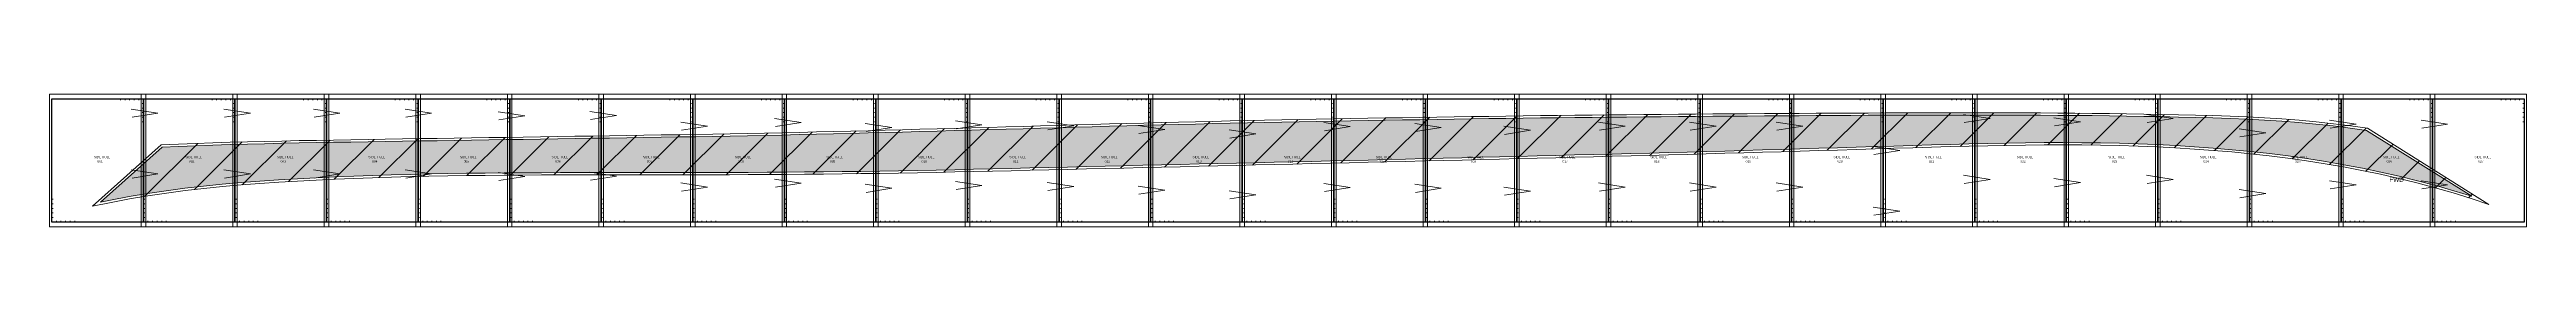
# Model space of a CAD drawing. Header units: millimetres. Extents: x -751 to 39822, y -9875 to 9310.
# Drawn here: x 19222 to 24632, y 7983 to 8273 of the extents above; entities that cross this region are included whole.
import ezdxf
from ezdxf.enums import TextEntityAlignment as Align

# ---------------------------------------------------------------- set-up
doc = ezdxf.new("R2010")
doc.units = ezdxf.units.MM
doc.header["$MEASUREMENT"] = 0
doc.layers.get('0').update_dxf_attribs({"lineweight": 0})
doc.layers.add('print', color=3, linetype='Continuous', lineweight=0)
doc.styles.get("Standard").update_dxf_attribs({"font": 'arial.ttf'})

msp = doc.modelspace()

# ---------------------------------------------------------------- hatches: boundary and pattern name
h = msp.add_hatch()
h.set_pattern_fill('_USER', color=252, scale=66.505047, angle=45, style=0, pattern_type=0)
h.set_pattern_definition([(45, (0, 0), (-47.02617, 47.02617), [])])
h.paths.add_polyline_path([(24549.80626, 8031.62137), (24284.47921, 8198.27316), (24247.25076, 8203.66924), (24209.92878, 8208.35048), (24172.5246, 8212.37492), (24135.04785, 8215.80277), (24097.50649, 8218.69095), (24059.91522, 8221.09868), (24022.28029, 8223.08502), (23984.61303, 8224.71009), (23946.92648, 8226.02992), (23909.22517, 8227.10569), (23871.52214, 8227.99436), (23833.82703, 8228.75513), (23796.14627, 8229.42497), (23758.47812, 8230.01096), (23720.81914, 8230.51803), (23683.16761, 8230.94912), (23645.52347, 8231.31034), (23607.88332, 8231.60459), (23570.24541, 8231.83779), (23532.6097, 8232.01408), (23494.97277, 8232.13731), (23457.33119, 8232.2125), (23419.6866, 8232.24471), (23382.0339, 8232.23782), (23344.37475, 8232.19383), (23306.71081, 8232.11784), (23269.04207, 8232.01082), (23231.37019, 8231.87576), (23193.69344, 8231.71663), (23156.0169, 8231.53452), (23118.33884, 8231.3324), (23080.66093, 8231.11426), (23042.98315, 8230.88113), (23005.30716, 8230.637), (22967.63633, 8230.38397), (22929.96726, 8230.12388), (22892.30165, 8229.85581), (22854.6395, 8229.5789), (22816.97915, 8229.28986), (22779.32061, 8228.98791), (22741.6639, 8228.67195), (22704.00732, 8228.34005), (22666.35258, 8227.99111), (22628.69634, 8227.62218), (22591.04027, 8227.23319), (22553.38441, 8226.82128), (22515.72706, 8226.38534), (22478.06824, 8225.92533), (22440.40793, 8225.44233), (22402.74613, 8224.93632), (22365.08452, 8224.40938), (22327.42311, 8223.86038), (22289.76017, 8223.29235), (22252.09741, 8222.70432), (22214.43481, 8222.09934), (22176.77236, 8221.47636), (22139.11006, 8220.83631), (22101.44956, 8220.18234), (22063.78922, 8219.51234), (22026.13071, 8218.82737), (21988.47237, 8218.12433), (21950.81588, 8217.40242), (21913.15958, 8216.65944), (21875.50348, 8215.89447), (21837.8476, 8215.10548), (21800.19364, 8214.29058), (21762.53991, 8213.44865), (21724.88814, 8212.5777), (21687.23495, 8211.67677), (21649.58374, 8210.74286), (21611.93113, 8209.7769), (21574.28046, 8208.78202), (21536.63002, 8207.76312), (21498.97976, 8206.72216), (21461.32966, 8205.66424), (21423.67968, 8204.5933), (21386.02977, 8203.51342), (21348.38162, 8202.42752), (21310.73177, 8201.34058), (21273.0836, 8200.25667), (21235.43368, 8199.17877), (21197.78536, 8198.11085), (21160.13522, 8197.05698), (21122.48495, 8196.01801), (21084.83622, 8194.99713), (21047.18729, 8193.99727), (21009.53648, 8193.01833), (20971.88546, 8192.06436), (20934.2325, 8191.13646), (20896.58098, 8190.23856), (20858.92647, 8189.3706), (20821.27132, 8188.53667), (20783.6162, 8187.73769), (20745.95956, 8186.97669), (20708.30126, 8186.24979), (20670.64217, 8185.55378), (20632.98265, 8184.88682), (20595.32276, 8184.24378), (20557.66182, 8183.62175), (20520.00073, 8183.01781), (20482.34052, 8182.42879), (20444.6792, 8181.84982), (20407.01866, 8181.27879), (20369.35826, 8180.71181), (20331.69988, 8180.14484), (20294.04033, 8179.57692), (20256.383, 8179.00696), (20218.7245, 8178.43498), (20181.06721, 8177.86003), (20143.40978, 8177.28203), (20105.75153, 8176.70104), (20068.0933, 8176.11711), (20030.43511, 8175.53007), (19992.77576, 8174.93916), (19955.11543, 8174.34409), (19917.4543, 8173.74515), (19879.79236, 8173.14113), (19842.12936, 8172.52209), (19804.46666, 8171.87112), (19766.80542, 8171.1701), (19729.14579, 8170.40209), (19691.48876, 8169.55118), (19653.83585, 8168.59925), (19616.18789, 8167.52928), (19578.54502, 8166.32449), (19540.90878, 8164.96662), (19503.27978, 8163.44093), (19465.65957, 8161.72824), (19315.85154, 8027.3365), (19356.01473, 8035.90205), (19396.32605, 8043.56108), (19436.76984, 8050.38019), (19477.33146, 8056.42315), (19517.99763, 8061.75716), (19558.75234, 8066.44891), (19599.58129, 8070.56328), (19640.47069, 8074.16522), (19681.40419, 8077.3225), (19722.368, 8080.10108), (19763.34766, 8082.56473), (19804.33376, 8084.76143), (19845.32497, 8086.70824), (19886.3213, 8088.42201), (19927.32265, 8089.91586), (19968.32869, 8091.20569), (20009.33963, 8092.30763), (20050.3528, 8093.23553), (20091.37077, 8094.00551), (20132.39272, 8094.63245), (20173.41699, 8095.13142), (20214.44414, 8095.51742), (20255.4742, 8095.80551), (20296.50584, 8096.00956), (20337.53947, 8096.14359), (20378.57445, 8096.22166), (20419.61065, 8096.2578), (20460.64726, 8096.26584), (20501.684, 8096.25994), (20542.72158, 8096.25501), (20583.75818, 8096.26512), (20624.79436, 8096.30324), (20665.82932, 8096.38224), (20706.86304, 8096.50638), (20747.89598, 8096.67943), (20788.92762, 8096.90345), (20829.95878, 8097.18148), (20870.98859, 8097.51556), (20912.01702, 8097.90959), (20953.04574, 8098.36657), (20994.07218, 8098.88864), (21035.09971, 8099.47861), (21076.12661, 8100.1397), (21117.15119, 8100.86969), (21158.17523, 8101.66167), (21199.20047, 8102.50768), (21240.22362, 8103.39966), (21281.24642, 8104.32971), (21322.27065, 8105.28975), (21363.2913, 8106.27068), (21404.31522, 8107.26568), (21445.33569, 8108.26668), (21486.35789, 8109.26468), (21527.38017, 8110.25269), (21568.40087, 8111.22863), (21609.42335, 8112.19468), (21650.4442, 8113.15365), (21691.46511, 8114.10667), (21732.48605, 8115.05566), (21773.50699, 8116.00464), (21814.52794, 8116.95259), (21855.55055, 8117.90458), (21896.57142, 8118.86054), (21937.59224, 8119.82356), (21978.61467, 8120.79555), (22019.63702, 8121.77555), (22060.65933, 8122.76157), (22101.67987, 8123.75448), (22142.70211, 8124.75153), (22183.72427, 8125.75254), (22224.74472, 8126.75647), (22265.76685, 8127.76248), (22306.78728, 8128.76847), (22347.8077, 8129.77552), (22388.82645, 8130.78045), (22429.8469, 8131.78437), (22470.86564, 8132.78941), (22511.88605, 8133.79834), (22552.90471, 8134.81233), (22593.92498, 8135.83631), (22634.94347, 8136.87029), (22675.96184, 8137.91821), (22716.98007, 8138.9812), (22757.99982, 8140.06316), (22799.0177, 8141.16516), (22840.03707, 8142.29009), (22881.05624, 8143.43707), (22922.07354, 8144.60506), (22963.09235, 8145.79199), (23004.11104, 8146.994), (23045.12789, 8148.21099), (23086.14633, 8149.43995), (23127.16298, 8150.67984), (23168.17787, 8151.92782), (23209.19271, 8153.18078), (23250.20582, 8154.43872), (23291.21725, 8155.69365), (23332.22896, 8156.91851), (23373.23954, 8158.07944), (23414.25266, 8159.14533), (23455.26523, 8160.08322), (23496.27924, 8160.86012), (23537.29836, 8161.44416), (23578.31948, 8161.80303), (23619.3463, 8161.90308), (23660.3774, 8161.71307), (23701.41308, 8161.20012), (23742.45191, 8160.33319), (23783.48563, 8159.09025), (23824.5094, 8157.44413), (23865.50818, 8155.37282), (23906.4805, 8152.85022), (23947.41303, 8149.85223), (23988.30262, 8146.3539), (24029.13591, 8142.33205), (24069.90975, 8137.7606), (24110.61249, 8132.61746), (24151.2376, 8126.87562), (24191.77172, 8120.51301), (24232.19811, 8113.50836), (24272.50006, 8105.83656), (24312.66419, 8097.4785), (24352.67041, 8088.40911), (24392.50536, 8078.60714), (24432.154, 8068.04943), (24471.59791, 8056.7138), (24510.82034, 8044.57912)], flags=0)
msp.add_hatch(color=255).paths.add_polyline_path([(24512.34791, 8049.34034), (24282.71535, 8193.47657), (24246.58095, 8198.71408), (24209.35016, 8203.38388), (24172.02942, 8207.39934), (24134.62835, 8210.82027), (24097.15491, 8213.70323), (24059.62365, 8216.10711), (24022.04077, 8218.0907), (23984.41777, 8219.71386), (23946.76767, 8221.03242), (23909.09495, 8222.10737), (23871.41278, 8222.99555), (23833.73215, 8223.75602), (23796.06295, 8224.42566), (23758.40557, 8225.01148), (23720.75685, 8225.51842), (23683.115, 8225.9494), (23645.47994, 8226.31053), (23607.84829, 8226.60471), (23570.21821, 8226.83786), (23532.5898, 8227.01412), (23494.95959, 8227.13733), (23457.32406, 8227.21251), (23419.68492, 8227.24471), (23382.03728, 8227.23782), (23344.38272, 8227.19384), (23306.72296, 8227.11786), (23269.05813, 8227.01084), (23231.38971, 8226.8758), (23193.71608, 8226.71668), (23156.04239, 8226.53458), (23118.36673, 8226.33248), (23080.69087, 8226.11435), (23043.01482, 8225.88123), (23005.34015, 8225.63711), (22967.67039, 8225.38409), (22930.00232, 8225.124), (22892.33782, 8224.85594), (22854.67707, 8224.57904), (22817.01838, 8224.29001), (22779.36163, 8223.98808), (22741.7069, 8223.67213), (22704.05252, 8223.34025), (22666.40024, 8222.99134), (22628.74665, 8222.62244), (22591.09344, 8222.23347), (22553.44069, 8221.8216), (22515.78654, 8221.38569), (22478.13084, 8220.92572), (22440.47358, 8220.44276), (22402.8147, 8219.93679), (22365.15594, 8219.40989), (22327.49725, 8218.86093), (22289.8369, 8218.29293), (22252.17659, 8217.70494), (22214.51631, 8217.1), (22176.85618, 8216.47706), (22139.19595, 8215.83705), (22101.53743, 8215.18311), (22063.87916, 8214.51315), (22026.22284, 8213.82822), (21988.56695, 8213.12522), (21950.91312, 8212.40337), (21913.25968, 8211.66044), (21875.60663, 8210.89553), (21837.95406, 8210.10661), (21800.30361, 8209.29179), (21762.65361, 8208.44994), (21725.00576, 8207.57909), (21687.35674, 8206.67825), (21649.70985, 8205.74445), (21612.06128, 8204.7786), (21574.41413, 8203.78381), (21536.76674, 8202.76499), (21499.11908, 8201.7241), (21461.47097, 8200.66624), (21423.82244, 8199.59534), (21386.17353, 8198.51549), (21348.52584, 8197.4296), (21310.87587, 8196.34266), (21273.22709, 8195.25873), (21235.57611, 8194.1808), (21197.9262, 8193.11284), (21160.27414, 8192.05891), (21122.62168, 8191.01988), (21084.97035, 8189.99893), (21047.31864, 8188.999), (21009.66479, 8188.01997), (20972.01037, 8187.06592), (20934.3537, 8186.13793), (20896.69819, 8185.23993), (20859.03943, 8184.37187), (20821.37971, 8183.53784), (20783.71975, 8182.73877), (20746.05832, 8181.97766), (20708.3957, 8181.25068), (20670.73263, 8180.5546), (20633.0696, 8179.88758), (20595.40672, 8179.24449), (20557.74319, 8178.62241), (20520.07991, 8178.01844), (20482.41804, 8177.42939), (20444.75553, 8176.8504), (20407.0942, 8176.27936), (20369.43352, 8175.71238), (20331.77521, 8175.14541), (20294.11586, 8174.57749), (20256.4588, 8174.00753), (20218.80063, 8173.43556), (20181.14374, 8172.86061), (20143.48671, 8172.28263), (20105.82885, 8171.70164), (20068.17103, 8171.11772), (20030.5133, 8170.53068), (19992.85448, 8169.93978), (19955.19468, 8169.34472), (19917.53414, 8168.74579), (19879.87353, 8168.14179), (19842.21365, 8167.5228), (19804.55639, 8166.87192), (19766.90291, 8166.17105), (19729.25323, 8165.40324), (19691.60842, 8164.5526), (19653.97006, 8163.60105), (19616.33889, 8162.53155), (19578.71514, 8161.32737), (19541.1002, 8159.97027), (19503.49476, 8158.44554), (19467.66989, 8156.81458), (19333.15063, 8036.1383), (19355.02652, 8040.80374), (19395.44366, 8048.48288), (19435.98572, 8055.31855), (19476.63789, 8061.37501), (19517.38655, 8066.71984), (19558.21574, 8071.42016), (19599.11124, 8075.54123), (19640.05905, 8079.14832), (19681.04274, 8082.30947), (19722.04878, 8085.09092), (19763.06383, 8087.55669), (19804.08136, 8089.75508), (19845.10195, 8091.70328), (19886.12586, 8093.41821), (19927.15303, 8094.91299), (19968.18295, 8096.20358), (20009.21594, 8097.30611), (20050.24933, 8098.23447), (20091.28564, 8099.00479), (20132.32411, 8099.63198), (20173.36307, 8100.13113), (20214.40307, 8100.51725), (20255.44421, 8100.80542), (20296.48525, 8101.00952), (20337.52655, 8101.14357), (20378.56749, 8101.22165), (20419.60795, 8101.2578), (20460.64713, 8101.26584), (20501.68466, 8101.25994), (20542.72126, 8101.25501), (20583.75524, 8101.26512), (20624.78722, 8101.30323), (20665.81695, 8101.38223), (20706.84493, 8101.50635), (20747.87179, 8101.67938), (20788.89703, 8101.90335), (20829.92149, 8102.18134), (20870.94423, 8102.51536), (20911.96517, 8102.90932), (20952.98609, 8103.36621), (20994.00443, 8103.88818), (21035.02349, 8104.47803), (21076.04185, 8105.13898), (21117.05846, 8105.86883), (21158.07543, 8106.66068), (21199.09458, 8107.50656), (21240.11261, 8108.39843), (21281.13127, 8109.32839), (21322.15239, 8110.28835), (21363.17092, 8111.26923), (21404.19361, 8112.2642), (21445.2139, 8113.2652), (21486.23689, 8114.26322), (21527.26052, 8115.25126), (21568.28255, 8116.22723), (21609.30607, 8117.1933), (21650.32771, 8118.15229), (21691.34922, 8119.10533), (21732.37036, 8120.05432), (21773.39141, 8121.0033), (21814.41218, 8121.95125), (21855.4343, 8122.90323), (21896.4545, 8123.85917), (21937.47434, 8124.82217), (21978.49574, 8125.79413), (22019.51724, 8126.77411), (22060.53876, 8127.76012), (22101.55863, 8128.75301), (22142.58037, 8129.75005), (22183.60212, 8130.75105), (22224.62227, 8131.75497), (22265.64427, 8132.76098), (22306.66463, 8133.76697), (22347.68511, 8134.77402), (22388.70405, 8135.77895), (22429.72449, 8136.78288), (22470.74294, 8137.7879), (22511.76279, 8138.79682), (22552.78055, 8139.81079), (22593.7996, 8140.83474), (22634.81662, 8141.86868), (22675.83322, 8142.91656), (22716.84938, 8143.9795), (22757.86676, 8145.06139), (22798.88202, 8146.16332), (22839.89866, 8147.28817), (22880.91521, 8148.43508), (22921.93007, 8149.603), (22962.94682, 8150.78987), (23003.96366, 8151.99183), (23044.97888, 8153.20877), (23085.99593, 8154.43769), (23127.01141, 8155.67754), (23168.0255, 8156.9255), (23209.03973, 8158.17844), (23250.05271, 8159.43638), (23291.06616, 8160.69137), (23332.08358, 8161.91639), (23373.10385, 8163.0776), (23414.13056, 8164.14385), (23455.16073, 8165.08213), (23496.1963, 8165.85945), (23537.24089, 8166.44385), (23578.29151, 8166.80298), (23619.35178, 8166.90311), (23660.42023, 8166.71293), (23701.49713, 8166.19946), (23742.58041, 8165.33159), (23783.66156, 8164.08721), (23824.73579, 8162.43907), (23865.78796, 8160.36506), (23906.81676, 8157.83898), (23947.80878, 8154.83664), (23988.7608, 8151.33296), (24029.65953, 8147.30467), (24070.50173, 8142.72555), (24111.2758, 8137.5734), (24151.97518, 8131.82106), (24192.58626, 8125.44638), (24233.09248, 8118.42789), (24273.47696, 8110.74038), (24313.72633, 8102.36459), (24353.82058, 8093.27524), (24393.7461, 8083.45098), (24433.48793, 8072.86845), (24473.02747, 8061.50535)], flags=0)

# ---------------------------------------------------------------- linework, layer by layer
for p, q in [((19376.73555, 8262.69104), (19376.73555, 8259.69104)), ((19386.73555, 8262.69104), (19386.73555, 8259.69104)), ((19396.73555, 8262.69104), (19396.73555, 8259.69104)), ((19400.34706, 8240.21687), (19458.40618, 8231.34673)), ((19458.40618, 8231.34673), (19401.95982, 8222.47659)), ((19406.73555, 8262.69104), (19406.73555, 8259.69104)), ((19416.73555, 8262.69104), (19416.73555, 8259.69104)), ((19426.73555, 8252.69104), (19423.73555, 8252.69104)), ((19426.73555, 8242.69104), (19423.73555, 8242.69104)), ((19426.73555, 8232.69104), (19423.73555, 8232.69104)), ((19426.73555, 8262.69104), (19426.73555, 8252.69104)), ((19426.73555, 8252.69104), (19426.73555, 8242.69104)), ((19426.73555, 8242.69104), (19426.73555, 8232.69104)), ((19426.73555, 8232.69104), (19426.73555, 8222.69104)), ((19576.73555, 8262.69104), (19576.73555, 8259.69104)), ((19586.73555, 8262.69104), (19586.73555, 8259.69104)), ((19596.73555, 8262.69104), (19596.73555, 8259.69104)), ((19602.61743, 8240.21687), (19660.67654, 8231.34673)), ((19660.67654, 8231.34673), (19604.23018, 8222.47659)), ((19606.73555, 8262.69104), (19606.73555, 8259.69104)), ((19616.73555, 8262.69104), (19616.73555, 8259.69104)), ((19626.73555, 8252.69104), (19623.73555, 8252.69104)), ((19626.73555, 8242.69104), (19623.73555, 8242.69104)), ((19626.73555, 8232.69104), (19623.73555, 8232.69104)), ((19626.73555, 8262.69104), (19626.73555, 8252.69104)), ((19626.73555, 8252.69104), (19626.73555, 8242.69104)), ((19626.73555, 8242.69104), (19626.73555, 8232.69104)), ((19626.73555, 8232.69104), (19626.73555, 8222.69104)), ((19776.73555, 8262.69104), (19776.73555, 8259.69104)), ((19786.73555, 8262.69104), (19786.73555, 8259.69104)), ((19796.73555, 8262.69104), (19796.73555, 8259.69104)), ((19797.93553, 8240.21687), (19855.99464, 8231.34673)), ((19855.99464, 8231.34673), (19799.54828, 8222.47659)), ((19806.73555, 8262.69104), (19806.73555, 8259.69104)), ((19816.73555, 8262.69104), (19816.73555, 8259.69104)), ((19826.73555, 8252.69104), (19823.73555, 8252.69104)), ((19826.73555, 8242.69104), (19823.73555, 8242.69104)), ((19826.73555, 8232.69104), (19823.73555, 8232.69104)), ((19826.73555, 8262.69104), (19826.73555, 8252.69104)), ((19826.73555, 8252.69104), (19826.73555, 8242.69104)), ((19826.73555, 8242.69104), (19826.73555, 8232.69104)), ((19826.73555, 8232.69104), (19826.73555, 8222.69104)), ((19976.73555, 8262.69104), (19976.73555, 8259.69104)), ((19986.73555, 8262.69104), (19986.73555, 8259.69104)), ((19996.73555, 8262.69104), (19996.73555, 8259.69104)), ((19998.12972, 8240.21687), (20056.18883, 8231.34673)), ((20056.18883, 8231.34673), (19999.74247, 8222.47659)), ((20006.73555, 8262.69104), (20006.73555, 8259.69104)), ((20016.73555, 8262.69104), (20016.73555, 8259.69104)), ((20026.73555, 8252.69104), (20023.73555, 8252.69104)), ((20026.73555, 8242.69104), (20023.73555, 8242.69104)), ((20026.73555, 8232.69104), (20023.73555, 8232.69104)), ((20026.73555, 8262.69104), (20026.73555, 8252.69104)), ((20026.73555, 8252.69104), (20026.73555, 8242.69104)), ((20026.73555, 8242.69104), (20026.73555, 8232.69104)), ((20026.73555, 8232.69104), (20026.73555, 8222.69104)), ((20176.73555, 8262.69104), (20176.73555, 8259.69104)), ((20186.73555, 8262.69104), (20186.73555, 8259.69104)), ((20196.73555, 8262.69104), (20196.73555, 8259.69104)), ((20201.56286, 8234.41096), (20259.62197, 8225.54082)), ((20259.62197, 8225.54082), (20203.17561, 8216.67067)), ((20206.73555, 8262.69104), (20206.73555, 8259.69104)), ((20216.73555, 8262.69104), (20216.73555, 8259.69104)), ((20226.73555, 8252.69104), (20223.73555, 8252.69104)), ((20226.73555, 8242.69104), (20223.73555, 8242.69104)), ((20226.73555, 8232.69104), (20223.73555, 8232.69104)), ((20226.73555, 8262.69104), (20226.73555, 8252.69104)), ((20226.73555, 8252.69104), (20226.73555, 8242.69104)), ((20226.73555, 8242.69104), (20226.73555, 8232.69104)), ((20226.73555, 8232.69104), (20226.73555, 8222.69104)), ((20376.73555, 8262.69104), (20376.73555, 8259.69104)), ((20386.73555, 8262.69104), (20386.73555, 8259.69104)), ((20396.73555, 8262.69104), (20396.73555, 8259.69104)), ((20401.8668, 8235.37861), (20459.92592, 8226.50847)), ((20459.92592, 8226.50847), (20403.47956, 8217.63833)), ((20406.73555, 8262.69104), (20406.73555, 8259.69104)), ((20416.73555, 8262.69104), (20416.73555, 8259.69104)), ((20426.73555, 8252.69104), (20423.73555, 8252.69104)), ((20426.73555, 8242.69104), (20423.73555, 8242.69104)), ((20426.73555, 8232.69104), (20423.73555, 8232.69104)), ((20426.73555, 8262.69104), (20426.73555, 8252.69104)), ((20426.73555, 8252.69104), (20426.73555, 8242.69104)), ((20426.73555, 8242.69104), (20426.73555, 8232.69104)), ((20426.73555, 8232.69104), (20426.73555, 8222.69104)), ((20576.73555, 8262.69104), (20576.73555, 8259.69104)), ((20586.73555, 8262.69104), (20586.73555, 8259.69104)), ((20596.73555, 8262.69104), (20596.73555, 8259.69104)), ((20606.73555, 8262.69104), (20606.73555, 8259.69104)), ((20616.73555, 8262.69104), (20616.73555, 8259.69104)), ((20626.73555, 8252.69104), (20623.73555, 8252.69104)), ((20626.73555, 8242.69104), (20623.73555, 8242.69104)), ((20626.73555, 8232.69104), (20623.73555, 8232.69104)), ((20626.73555, 8262.69104), (20626.73555, 8252.69104)), ((20626.73555, 8252.69104), (20626.73555, 8242.69104)), ((20626.73555, 8242.69104), (20626.73555, 8232.69104)), ((20626.73555, 8232.69104), (20626.73555, 8222.69104)), ((20776.73555, 8262.69104), (20776.73555, 8259.69104)), ((20786.73555, 8262.69104), (20786.73555, 8259.69104)), ((20796.73555, 8262.69104), (20796.73555, 8259.69104)), ((20806.73555, 8262.69104), (20806.73555, 8259.69104)), ((20816.73555, 8262.69104), (20816.73555, 8259.69104)), ((20826.73555, 8252.69104), (20823.73555, 8252.69104)), ((20826.73555, 8242.69104), (20823.73555, 8242.69104)), ((20826.73555, 8232.69104), (20823.73555, 8232.69104)), ((20826.73555, 8262.69104), (20826.73555, 8252.69104)), ((20826.73555, 8252.69104), (20826.73555, 8242.69104)), ((20826.73555, 8242.69104), (20826.73555, 8232.69104)), ((20826.73555, 8232.69104), (20826.73555, 8222.69104)), ((20976.73555, 8262.69104), (20976.73555, 8259.69104)), ((20986.73555, 8262.69104), (20986.73555, 8259.69104)), ((20996.73555, 8262.69104), (20996.73555, 8259.69104)), ((21006.73555, 8262.69104), (21006.73555, 8259.69104)), ((21016.73555, 8262.69104), (21016.73555, 8259.69104)), ((21026.73555, 8252.69104), (21023.73555, 8252.69104)), ((21026.73555, 8242.69104), (21023.73555, 8242.69104)), ((21026.73555, 8232.69104), (21023.73555, 8232.69104)), ((21026.73555, 8262.69104), (21026.73555, 8252.69104)), ((21026.73555, 8252.69104), (21026.73555, 8242.69104)), ((21026.73555, 8242.69104), (21026.73555, 8232.69104)), ((21026.73555, 8232.69104), (21026.73555, 8222.69104)), ((21176.73555, 8262.69104), (21176.73555, 8259.69104)), ((21186.73555, 8262.69104), (21186.73555, 8259.69104)), ((21196.73555, 8262.69104), (21196.73555, 8259.69104)), ((21206.73555, 8262.69104), (21206.73555, 8259.69104)), ((21216.73555, 8262.69104), (21216.73555, 8259.69104)), ((21226.73555, 8252.69104), (21223.73555, 8252.69104)), ((21226.73555, 8242.69104), (21223.73555, 8242.69104)), ((21226.73555, 8232.69104), (21223.73555, 8232.69104)), ((21226.73555, 8262.69104), (21226.73555, 8252.69104)), ((21226.73555, 8252.69104), (21226.73555, 8242.69104)), ((21226.73555, 8242.69104), (21226.73555, 8232.69104)), ((21226.73555, 8232.69104), (21226.73555, 8222.69104)), ((21376.73555, 8262.69104), (21376.73555, 8259.69104)), ((21386.73555, 8262.69104), (21386.73555, 8259.69104)), ((21396.73555, 8262.69104), (21396.73555, 8259.69104)), ((21406.73555, 8262.69104), (21406.73555, 8259.69104)), ((21416.73555, 8262.69104), (21416.73555, 8259.69104)), ((21426.73555, 8252.69104), (21423.73555, 8252.69104)), ((21426.73555, 8242.69104), (21423.73555, 8242.69104)), ((21426.73555, 8232.69104), (21423.73555, 8232.69104)), ((21426.73555, 8262.69104), (21426.73555, 8252.69104)), ((21426.73555, 8252.69104), (21426.73555, 8242.69104)), ((21426.73555, 8242.69104), (21426.73555, 8232.69104)), ((21426.73555, 8232.69104), (21426.73555, 8222.69104)), ((21576.73555, 8262.69104), (21576.73555, 8259.69104)), ((21586.73555, 8262.69104), (21586.73555, 8259.69104)), ((21596.73555, 8262.69104), (21596.73555, 8259.69104)), ((21606.73555, 8262.69104), (21606.73555, 8259.69104)), ((21616.73555, 8262.69104), (21616.73555, 8259.69104)), ((21626.73555, 8252.69104), (21623.73555, 8252.69104)), ((21626.73555, 8242.69104), (21623.73555, 8242.69104)), ((21626.73555, 8232.69104), (21623.73555, 8232.69104)), ((21626.73555, 8262.69104), (21626.73555, 8252.69104)), ((21626.73555, 8252.69104), (21626.73555, 8242.69104)), ((21626.73555, 8242.69104), (21626.73555, 8232.69104)), ((21626.73555, 8232.69104), (21626.73555, 8222.69104)), ((21776.73555, 8262.69104), (21776.73555, 8259.69104)), ((21786.73555, 8262.69104), (21786.73555, 8259.69104)), ((21796.73555, 8262.69104), (21796.73555, 8259.69104)), ((21806.73555, 8262.69104), (21806.73555, 8259.69104)), ((21816.73555, 8262.69104), (21816.73555, 8259.69104)), ((21826.73555, 8252.69104), (21823.73555, 8252.69104)), ((21826.73555, 8242.69104), (21823.73555, 8242.69104)), ((21826.73555, 8232.69104), (21823.73555, 8232.69104)), ((21826.73555, 8262.69104), (21826.73555, 8252.69104)), ((21826.73555, 8252.69104), (21826.73555, 8242.69104)), ((21826.73555, 8242.69104), (21826.73555, 8232.69104)), ((21826.73555, 8232.69104), (21826.73555, 8222.69104)), ((21976.73555, 8262.69104), (21976.73555, 8259.69104)), ((21986.73555, 8262.69104), (21986.73555, 8259.69104)), ((21996.73555, 8262.69104), (21996.73555, 8259.69104)), ((22006.73555, 8262.69104), (22006.73555, 8259.69104)), ((22016.73555, 8262.69104), (22016.73555, 8259.69104)), ((22026.73555, 8252.69104), (22023.73555, 8252.69104)), ((22026.73555, 8242.69104), (22023.73555, 8242.69104)), ((22026.73555, 8232.69104), (22023.73555, 8232.69104)), ((22026.73555, 8262.69104), (22026.73555, 8252.69104)), ((22026.73555, 8252.69104), (22026.73555, 8242.69104)), ((22026.73555, 8242.69104), (22026.73555, 8232.69104)), ((22026.73555, 8232.69104), (22026.73555, 8222.69104)), ((22176.73555, 8262.69104), (22176.73555, 8259.69104)), ((22186.73555, 8262.69104), (22186.73555, 8259.69104)), ((22196.73555, 8262.69104), (22196.73555, 8259.69104)), ((22206.73555, 8262.69104), (22206.73555, 8259.69104)), ((22216.73555, 8262.69104), (22216.73555, 8259.69104)), ((22226.73555, 8252.69104), (22223.73555, 8252.69104)), ((22226.73555, 8242.69104), (22223.73555, 8242.69104)), ((22226.73555, 8232.69104), (22223.73555, 8232.69104)), ((22226.73555, 8262.69104), (22226.73555, 8252.69104)), ((22226.73555, 8252.69104), (22226.73555, 8242.69104)), ((22226.73555, 8242.69104), (22226.73555, 8232.69104)), ((22226.73555, 8232.69104), (22226.73555, 8222.69104)), ((22376.73555, 8262.69104), (22376.73555, 8259.69104)), ((22386.73555, 8262.69104), (22386.73555, 8259.69104)), ((22396.73555, 8262.69104), (22396.73555, 8259.69104)), ((22406.73555, 8262.69104), (22406.73555, 8259.69104)), ((22416.73555, 8262.69104), (22416.73555, 8259.69104)), ((22426.73555, 8252.69104), (22423.73555, 8252.69104)), ((22426.73555, 8242.69104), (22423.73555, 8242.69104)), ((22426.73555, 8232.69104), (22423.73555, 8232.69104)), ((22426.73555, 8262.69104), (22426.73555, 8252.69104)), ((22426.73555, 8252.69104), (22426.73555, 8242.69104)), ((22426.73555, 8242.69104), (22426.73555, 8232.69104)), ((22426.73555, 8232.69104), (22426.73555, 8222.69104)), ((22576.73555, 8262.69104), (22576.73555, 8259.69104)), ((22586.73555, 8262.69104), (22586.73555, 8259.69104)), ((22596.73555, 8262.69104), (22596.73555, 8259.69104)), ((22606.73555, 8262.69104), (22606.73555, 8259.69104)), ((22616.73555, 8262.69104), (22616.73555, 8259.69104)), ((22626.73555, 8252.69104), (22623.73555, 8252.69104)), ((22626.73555, 8242.69104), (22623.73555, 8242.69104)), ((22626.73555, 8232.69104), (22623.73555, 8232.69104)), ((22626.73555, 8262.69104), (22626.73555, 8252.69104)), ((22626.73555, 8252.69104), (22626.73555, 8242.69104)), ((22626.73555, 8242.69104), (22626.73555, 8232.69104)), ((22626.73555, 8232.69104), (22626.73555, 8222.69104)), ((22776.73555, 8262.69104), (22776.73555, 8259.69104)), ((22786.73555, 8262.69104), (22786.73555, 8259.69104)), ((22796.73555, 8262.69104), (22796.73555, 8259.69104)), ((22806.73555, 8262.69104), (22806.73555, 8259.69104)), ((22816.73555, 8262.69104), (22816.73555, 8259.69104)), ((22826.73555, 8252.69104), (22823.73555, 8252.69104)), ((22826.73555, 8242.69104), (22823.73555, 8242.69104)), ((22826.73555, 8232.69104), (22823.73555, 8232.69104)), ((22826.73555, 8262.69104), (22826.73555, 8252.69104)), ((22826.73555, 8252.69104), (22826.73555, 8242.69104)), ((22826.73555, 8242.69104), (22826.73555, 8232.69104)), ((22826.73555, 8232.69104), (22826.73555, 8222.69104)), ((22976.73555, 8262.69104), (22976.73555, 8259.69104)), ((22986.73555, 8262.69104), (22986.73555, 8259.69104)), ((22996.73555, 8262.69104), (22996.73555, 8259.69104)), ((23006.73555, 8262.69104), (23006.73555, 8259.69104)), ((23016.73555, 8262.69104), (23016.73555, 8259.69104)), ((23026.73555, 8252.69104), (23023.73555, 8252.69104)), ((23026.73555, 8242.69104), (23023.73555, 8242.69104)), ((23026.73555, 8232.69104), (23023.73555, 8232.69104)), ((23026.73555, 8262.69104), (23026.73555, 8252.69104)), ((23026.73555, 8252.69104), (23026.73555, 8242.69104)), ((23026.73555, 8242.69104), (23026.73555, 8232.69104)), ((23026.73555, 8232.69104), (23026.73555, 8222.69104)), ((23176.73555, 8262.69104), (23176.73555, 8259.69104)), ((23186.73555, 8262.69104), (23186.73555, 8259.69104)), ((23196.73555, 8262.69104), (23196.73555, 8259.69104)), ((23206.73555, 8262.69104), (23206.73555, 8259.69104)), ((23216.73555, 8262.69104), (23216.73555, 8259.69104)), ((23226.73555, 8252.69104), (23223.73555, 8252.69104)), ((23226.73555, 8242.69104), (23223.73555, 8242.69104)), ((23226.73555, 8232.69104), (23223.73555, 8232.69104)), ((23226.73555, 8262.69104), (23226.73555, 8252.69104)), ((23226.73555, 8252.69104), (23226.73555, 8242.69104)), ((23226.73555, 8242.69104), (23226.73555, 8232.69104)), ((23226.73555, 8232.69104), (23226.73555, 8222.69104)), ((23376.73555, 8262.69104), (23376.73555, 8259.69104)), ((23386.73555, 8262.69104), (23386.73555, 8259.69104)), ((23396.73555, 8262.69104), (23396.73555, 8259.69104)), ((23402.15659, 8228.40811), (23460.2157, 8219.53797)), ((23406.73555, 8262.69104), (23406.73555, 8259.69104)), ((23416.73555, 8262.69104), (23416.73555, 8259.69104)), ((23426.73555, 8252.69104), (23423.73555, 8252.69104)), ((23426.73555, 8242.69104), (23423.73555, 8242.69104)), ((23426.73555, 8232.69104), (23423.73555, 8232.69104)), ((23426.73555, 8262.69104), (23426.73555, 8252.69104)), ((23426.73555, 8252.69104), (23426.73555, 8242.69104)), ((23426.73555, 8242.69104), (23426.73555, 8232.69104)), ((23426.73555, 8232.69104), (23426.73555, 8222.69104)), ((23576.73555, 8262.69104), (23576.73555, 8259.69104)), ((23586.73555, 8262.69104), (23586.73555, 8259.69104)), ((23596.73555, 8262.69104), (23596.73555, 8259.69104)), ((23606.73555, 8262.69104), (23606.73555, 8259.69104)), ((23616.73555, 8262.69104), (23616.73555, 8259.69104)), ((23626.73555, 8252.69104), (23623.73555, 8252.69104)), ((23626.73555, 8242.69104), (23623.73555, 8242.69104)), ((23626.73555, 8232.69104), (23623.73555, 8232.69104)), ((23626.73555, 8262.69104), (23626.73555, 8252.69104)), ((23626.73555, 8252.69104), (23626.73555, 8242.69104)), ((23626.73555, 8242.69104), (23626.73555, 8232.69104)), ((23626.73555, 8232.69104), (23626.73555, 8222.69104)), ((23776.73555, 8262.69104), (23776.73555, 8259.69104)), ((23786.73555, 8262.69104), (23786.73555, 8259.69104)), ((23796.73555, 8262.69104), (23796.73555, 8259.69104)), ((23801.85597, 8228.40811), (23859.91509, 8219.53797)), ((23806.73555, 8262.69104), (23806.73555, 8259.69104)), ((23816.73555, 8262.69104), (23816.73555, 8259.69104)), ((23826.73555, 8252.69104), (23823.73555, 8252.69104)), ((23826.73555, 8242.69104), (23823.73555, 8242.69104)), ((23826.73555, 8232.69104), (23823.73555, 8232.69104)), ((23826.73555, 8262.69104), (23826.73555, 8252.69104)), ((23826.73555, 8252.69104), (23826.73555, 8242.69104)), ((23826.73555, 8242.69104), (23826.73555, 8232.69104)), ((23826.73555, 8232.69104), (23826.73555, 8222.69104)), ((23976.73555, 8262.69104), (23976.73555, 8259.69104)), ((23986.73555, 8262.69104), (23986.73555, 8259.69104)), ((23996.73555, 8262.69104), (23996.73555, 8259.69104)), ((24006.73555, 8262.69104), (24006.73555, 8259.69104)), ((24016.73555, 8262.69104), (24016.73555, 8259.69104)), ((24026.73555, 8252.69104), (24023.73555, 8252.69104)), ((24026.73555, 8242.69104), (24023.73555, 8242.69104)), ((24026.73555, 8232.69104), (24023.73555, 8232.69104)), ((24026.73555, 8262.69104), (24026.73555, 8252.69104)), ((24026.73555, 8252.69104), (24026.73555, 8242.69104)), ((24026.73555, 8242.69104), (24026.73555, 8232.69104)), ((24026.73555, 8232.69104), (24026.73555, 8222.69104)), ((24176.73555, 8262.69104), (24176.73555, 8259.69104)), ((24186.73555, 8262.69104), (24186.73555, 8259.69104)), ((24196.73555, 8262.69104), (24196.73555, 8259.69104)), ((24206.73555, 8262.69104), (24206.73555, 8259.69104)), ((24216.73555, 8262.69104), (24216.73555, 8259.69104)), ((24226.73555, 8252.69104), (24223.73555, 8252.69104)), ((24226.73555, 8242.69104), (24223.73555, 8242.69104)), ((24226.73555, 8232.69104), (24223.73555, 8232.69104)), ((24226.73555, 8262.69104), (24226.73555, 8252.69104)), ((24226.73555, 8252.69104), (24226.73555, 8242.69104)), ((24226.73555, 8242.69104), (24226.73555, 8232.69104)), ((24226.73555, 8232.69104), (24226.73555, 8222.69104)), ((24376.73555, 8262.69104), (24376.73555, 8259.69104)), ((24386.73555, 8262.69104), (24386.73555, 8259.69104)), ((24396.73555, 8262.69104), (24396.73555, 8259.69104)), ((24406.73555, 8262.69104), (24406.73555, 8259.69104)), ((24416.73555, 8262.69104), (24416.73555, 8259.69104)), ((24426.73555, 8252.69104), (24423.73555, 8252.69104)), ((24426.73555, 8242.69104), (24423.73555, 8242.69104)), ((24426.73555, 8232.69104), (24423.73555, 8232.69104)), ((24426.73555, 8262.69104), (24426.73555, 8252.69104)), ((24426.73555, 8252.69104), (24426.73555, 8242.69104)), ((24426.73555, 8242.69104), (24426.73555, 8232.69104)), ((24426.73555, 8232.69104), (24426.73555, 8222.69104)), ((24576.73555, 8262.69104), (24576.73555, 8259.69104)), ((24586.73555, 8262.69104), (24586.73555, 8259.69104)), ((24596.73555, 8262.69104), (24596.73555, 8259.69104)), ((24606.73555, 8262.69104), (24606.73555, 8259.69104)), ((24616.73555, 8262.69104), (24616.73555, 8259.69104)), ((24626.73555, 8252.69104), (24623.73555, 8252.69104)), ((24626.73555, 8242.69104), (24623.73555, 8242.69104)), ((24626.73555, 8232.69104), (24623.73555, 8232.69104)), ((24626.73555, 8262.69104), (24626.73555, 8252.69104)), ((24626.73555, 8252.69104), (24626.73555, 8242.69104)), ((24626.73555, 8242.69104), (24626.73555, 8232.69104)), ((24626.73555, 8232.69104), (24626.73555, 8222.69104)), ((19426.73555, 8222.69104), (19423.73555, 8222.69104)), ((19426.73555, 8212.69104), (19423.73555, 8212.69104)), ((19426.73555, 8222.69104), (19426.73555, 8212.69104)), ((19626.73555, 8222.69104), (19623.73555, 8222.69104)), ((19626.73555, 8212.69104), (19623.73555, 8212.69104)), ((19626.73555, 8222.69104), (19626.73555, 8212.69104)), ((19826.73555, 8222.69104), (19823.73555, 8222.69104)), ((19826.73555, 8212.69104), (19823.73555, 8212.69104)), ((19826.73555, 8222.69104), (19826.73555, 8212.69104)), ((20026.73555, 8222.69104), (20023.73555, 8222.69104)), ((20026.73555, 8212.69104), (20023.73555, 8212.69104)), ((20026.73555, 8222.69104), (20026.73555, 8212.69104)), ((20226.73555, 8222.69104), (20223.73555, 8222.69104)), ((20226.73555, 8212.69104), (20223.73555, 8212.69104)), ((20226.73555, 8222.69104), (20226.73555, 8212.69104)), ((20426.73555, 8222.69104), (20423.73555, 8222.69104)), ((20426.73555, 8212.69104), (20423.73555, 8212.69104)), ((20426.73555, 8222.69104), (20426.73555, 8212.69104)), ((20600.78507, 8211.55332), (20658.84418, 8202.68317)), ((20658.84418, 8202.68317), (20602.39782, 8193.81303)), ((20626.73555, 8222.69104), (20623.73555, 8222.69104)), ((20626.73555, 8212.69104), (20623.73555, 8212.69104)), ((20626.73555, 8222.69104), (20626.73555, 8212.69104)), ((20805.37765, 8219.89618), (20863.43677, 8211.02604)), ((20863.43677, 8211.02604), (20806.99041, 8202.15589)), ((20826.73555, 8222.69104), (20823.73555, 8222.69104)), ((20826.73555, 8212.69104), (20823.73555, 8212.69104)), ((20826.73555, 8222.69104), (20826.73555, 8212.69104)), ((21003.55896, 8208.74419), (21061.61808, 8199.87404)), ((21061.61808, 8199.87404), (21005.17171, 8191.0039)), ((21026.73555, 8222.69104), (21023.73555, 8222.69104)), ((21026.73555, 8212.69104), (21023.73555, 8212.69104)), ((21026.73555, 8222.69104), (21026.73555, 8212.69104)), ((21200.19822, 8214.76375), (21258.25733, 8205.89361)), ((21258.25733, 8205.89361), (21201.81097, 8197.02347)), ((21226.73555, 8222.69104), (21223.73555, 8222.69104)), ((21226.73555, 8212.69104), (21223.73555, 8212.69104)), ((21226.73555, 8222.69104), (21226.73555, 8212.69104)), ((21400.85052, 8212.75723), (21458.90964, 8203.88709)), ((21458.90964, 8203.88709), (21402.46327, 8195.01695)), ((21426.73555, 8222.69104), (21423.73555, 8222.69104)), ((21426.73555, 8212.69104), (21423.73555, 8212.69104)), ((21426.73555, 8222.69104), (21426.73555, 8212.69104)), ((21599.4963, 8204.73114), (21657.55542, 8195.861)), ((21657.55542, 8195.861), (21601.10905, 8186.99085)), ((21626.73555, 8222.69104), (21623.73555, 8222.69104)), ((21626.73555, 8212.69104), (21623.73555, 8212.69104)), ((21626.73555, 8222.69104), (21626.73555, 8212.69104)), ((21798.14208, 8194.69852), (21856.20119, 8185.82838)), ((21856.20119, 8185.82838), (21799.75483, 8176.95824)), ((21826.73555, 8222.69104), (21823.73555, 8222.69104)), ((21826.73555, 8212.69104), (21823.73555, 8212.69104)), ((21826.73555, 8222.69104), (21826.73555, 8212.69104)), ((22004.81395, 8210.75071), (22062.87307, 8201.88057)), ((22062.87307, 8201.88057), (22006.4267, 8193.01042)), ((22026.73555, 8222.69104), (22023.73555, 8222.69104)), ((22026.73555, 8212.69104), (22023.73555, 8212.69104)), ((22026.73555, 8222.69104), (22026.73555, 8212.69104)), ((22203.45973, 8208.74419), (22261.51885, 8199.87404)), ((22261.51885, 8199.87404), (22205.07248, 8191.0039)), ((22226.73555, 8222.69104), (22223.73555, 8222.69104)), ((22226.73555, 8212.69104), (22223.73555, 8212.69104)), ((22226.73555, 8222.69104), (22226.73555, 8212.69104)), ((22398.09246, 8202.72462), (22456.15158, 8193.85447)), ((22456.15158, 8193.85447), (22399.70522, 8184.98433)), ((22426.73555, 8222.69104), (22423.73555, 8222.69104)), ((22426.73555, 8212.69104), (22423.73555, 8212.69104)), ((22426.73555, 8222.69104), (22426.73555, 8212.69104)), ((22605.16564, 8211.55332), (22663.22476, 8202.68317)), ((22663.22476, 8202.68317), (22606.77839, 8193.81303)), ((22626.73555, 8222.69104), (22623.73555, 8222.69104)), ((22626.73555, 8212.69104), (22623.73555, 8212.69104)), ((22626.73555, 8222.69104), (22626.73555, 8212.69104)), ((22803.7558, 8211.55332), (22861.81491, 8202.68317)), ((22861.81491, 8202.68317), (22805.36855, 8193.81303)), ((22826.73555, 8222.69104), (22823.73555, 8222.69104)), ((22826.73555, 8212.69104), (22823.73555, 8212.69104)), ((22826.73555, 8222.69104), (22826.73555, 8212.69104)), ((22992.82589, 8211.55332), (23050.885, 8202.68317)), ((23050.885, 8202.68317), (22994.43864, 8193.81303)), ((23026.73555, 8222.69104), (23023.73555, 8222.69104)), ((23026.73555, 8212.69104), (23023.73555, 8212.69104)), ((23026.73555, 8222.69104), (23026.73555, 8212.69104)), ((23226.73555, 8222.69104), (23223.73555, 8222.69104)), ((23226.73555, 8212.69104), (23223.73555, 8212.69104)), ((23226.73555, 8222.69104), (23226.73555, 8212.69104)), ((23460.2157, 8219.53797), (23403.76934, 8210.66783)), ((23426.73555, 8222.69104), (23423.73555, 8222.69104)), ((23426.73555, 8212.69104), (23423.73555, 8212.69104)), ((23426.73555, 8222.69104), (23426.73555, 8212.69104)), ((23599.59845, 8221.18463), (23657.65757, 8212.31449)), ((23657.65757, 8212.31449), (23601.2112, 8203.44434)), ((23626.73555, 8222.69104), (23623.73555, 8222.69104)), ((23626.73555, 8212.69104), (23623.73555, 8212.69104)), ((23626.73555, 8222.69104), (23626.73555, 8212.69104)), ((23859.91509, 8219.53797), (23803.46873, 8210.66783)), ((23826.73555, 8222.69104), (23823.73555, 8222.69104)), ((23826.73555, 8212.69104), (23823.73555, 8212.69104)), ((23826.73555, 8222.69104), (23826.73555, 8212.69104)), ((24004.11349, 8197.10635), (24062.17261, 8188.23621)), ((24062.17261, 8188.23621), (24005.72625, 8179.36607)), ((24026.73555, 8222.69104), (24023.73555, 8222.69104)), ((24026.73555, 8212.69104), (24023.73555, 8212.69104)), ((24026.73555, 8222.69104), (24026.73555, 8212.69104)), ((24201.55536, 8216.36897), (24259.61447, 8207.49883)), ((24259.61447, 8207.49883), (24203.16811, 8198.62869)), ((24226.73555, 8222.69104), (24223.73555, 8222.69104)), ((24226.73555, 8212.69104), (24223.73555, 8212.69104)), ((24226.73555, 8222.69104), (24226.73555, 8212.69104)), ((24401.55536, 8216.36897), (24459.61447, 8207.49883)), ((24459.61447, 8207.49883), (24403.16811, 8198.62869)), ((24426.73555, 8222.69104), (24423.73555, 8222.69104)), ((24426.73555, 8212.69104), (24423.73555, 8212.69104)), ((24426.73555, 8222.69104), (24426.73555, 8212.69104)), ((24626.73555, 8222.69104), (24623.73555, 8222.69104)), ((24626.73555, 8212.69104), (24623.73555, 8212.69104)), ((24626.73555, 8222.69104), (24626.73555, 8212.69104)), ((23204.71472, 8158.58111), (23262.77384, 8149.71097)), ((23262.77384, 8149.71097), (23206.32747, 8140.84082)), ((19400.34706, 8107.0803), (19458.40618, 8098.21016)), ((19458.40618, 8098.21016), (19401.95982, 8089.34002)), ((19602.61743, 8107.0803), (19660.67654, 8098.21016)), ((19660.67654, 8098.21016), (19604.23018, 8089.34002)), ((19797.93553, 8107.0803), (19855.99464, 8098.21016)), ((19855.99464, 8098.21016), (19799.54828, 8089.34002)), ((19998.12972, 8107.0803), (20056.18883, 8098.21016)), ((20056.18883, 8098.21016), (19999.74247, 8089.34002)), ((20201.56286, 8101.27439), (20259.62197, 8092.40425)), ((20259.62197, 8092.40425), (20203.17561, 8083.5341)), ((20401.8668, 8102.24204), (20459.92592, 8093.3719)), ((20459.92592, 8093.3719), (20403.47956, 8084.50176)), ((20600.78507, 8078.41675), (20658.84418, 8069.54661)), ((20658.84418, 8069.54661), (20602.39782, 8060.67646)), ((20805.37765, 8086.75961), (20863.43677, 8077.88947)), ((20863.43677, 8077.88947), (20806.99041, 8069.01933)), ((21003.55896, 8075.60762), (21061.61808, 8066.73747)), ((21061.61808, 8066.73747), (21005.17171, 8057.86733)), ((21200.19822, 8081.62719), (21258.25733, 8072.75704)), ((21258.25733, 8072.75704), (21201.81097, 8063.8869)), ((21400.85052, 8079.62066), (21458.90964, 8070.75052)), ((21458.90964, 8070.75052), (21402.46327, 8061.88038)), ((21599.4963, 8071.59457), (21657.55542, 8062.72443)), ((21657.55542, 8062.72443), (21601.10905, 8053.85429)), ((21798.14208, 8061.56196), (21856.20119, 8052.69181)), ((22004.81395, 8077.61414), (22062.87307, 8068.744)), ((22062.87307, 8068.744), (22006.4267, 8059.87385)), ((22203.45973, 8075.60762), (22261.51885, 8066.73747)), ((22261.51885, 8066.73747), (22205.07248, 8057.86733)), ((22398.09246, 8069.58805), (22456.15158, 8060.7179)), ((22605.16564, 8078.41675), (22663.22476, 8069.54661)), ((22663.22476, 8069.54661), (22606.77839, 8060.67646)), ((22803.7558, 8078.41675), (22861.81491, 8069.54661)), ((22861.81491, 8069.54661), (22805.36855, 8060.67646)), ((22992.82589, 8078.41675), (23050.885, 8069.54661)), ((23050.885, 8069.54661), (22994.43864, 8060.67646)), ((23402.15659, 8095.27154), (23460.2157, 8086.4014)), ((23460.2157, 8086.4014), (23403.76934, 8077.53126)), ((23599.59845, 8088.04806), (23657.65757, 8079.17792)), ((23657.65757, 8079.17792), (23601.2112, 8070.30777)), ((23801.85597, 8095.27154), (23859.91509, 8086.4014)), ((23859.91509, 8086.4014), (23803.46873, 8077.53126)), ((24004.11349, 8063.96978), (24062.17261, 8055.09964)), ((24201.55536, 8083.2324), (24259.61447, 8074.36226)), ((24259.61447, 8074.36226), (24203.16811, 8065.49212)), ((24401.55536, 8083.2324), (24459.61447, 8074.36226)), ((24459.61447, 8074.36226), (24403.16811, 8065.49212)), ((19226.73555, 8042.69104), (19229.73555, 8042.69104)), ((19226.73555, 8032.69104), (19226.73555, 8042.69104)), ((19226.73555, 8032.69104), (19229.73555, 8032.69104)), ((19226.73555, 8022.69104), (19226.73555, 8032.69104)), ((19226.73555, 8012.69104), (19226.73555, 8022.69104)), ((19226.73555, 8022.69104), (19229.73555, 8022.69104)), ((19226.73555, 8012.69104), (19229.73555, 8012.69104)), ((19226.73555, 8002.69104), (19226.73555, 8012.69104)), ((19426.73555, 8042.69104), (19429.73555, 8042.69104)), ((19426.73555, 8032.69104), (19426.73555, 8042.69104)), ((19426.73555, 8032.69104), (19429.73555, 8032.69104)), ((19426.73555, 8022.69104), (19426.73555, 8032.69104)), ((19426.73555, 8012.69104), (19426.73555, 8022.69104)), ((19426.73555, 8022.69104), (19429.73555, 8022.69104)), ((19426.73555, 8012.69104), (19429.73555, 8012.69104)), ((19426.73555, 8002.69104), (19426.73555, 8012.69104)), ((19626.73555, 8042.69104), (19629.73555, 8042.69104)), ((19626.73555, 8032.69104), (19626.73555, 8042.69104)), ((19626.73555, 8032.69104), (19629.73555, 8032.69104)), ((19626.73555, 8022.69104), (19626.73555, 8032.69104)), ((19626.73555, 8012.69104), (19626.73555, 8022.69104)), ((19626.73555, 8022.69104), (19629.73555, 8022.69104)), ((19626.73555, 8012.69104), (19629.73555, 8012.69104)), ((19626.73555, 8002.69104), (19626.73555, 8012.69104)), ((19826.73555, 8042.69104), (19829.73555, 8042.69104)), ((19826.73555, 8032.69104), (19826.73555, 8042.69104)), ((19826.73555, 8032.69104), (19829.73555, 8032.69104)), ((19826.73555, 8022.69104), (19826.73555, 8032.69104)), ((19826.73555, 8012.69104), (19826.73555, 8022.69104)), ((19826.73555, 8022.69104), (19829.73555, 8022.69104)), ((19826.73555, 8012.69104), (19829.73555, 8012.69104)), ((19826.73555, 8002.69104), (19826.73555, 8012.69104)), ((20026.73555, 8042.69104), (20029.73555, 8042.69104)), ((20026.73555, 8032.69104), (20026.73555, 8042.69104)), ((20026.73555, 8032.69104), (20029.73555, 8032.69104)), ((20026.73555, 8022.69104), (20026.73555, 8032.69104)), ((20026.73555, 8012.69104), (20026.73555, 8022.69104)), ((20026.73555, 8022.69104), (20029.73555, 8022.69104)), ((20026.73555, 8012.69104), (20029.73555, 8012.69104)), ((20026.73555, 8002.69104), (20026.73555, 8012.69104)), ((20226.73555, 8042.69104), (20229.73555, 8042.69104)), ((20226.73555, 8032.69104), (20226.73555, 8042.69104)), ((20226.73555, 8032.69104), (20229.73555, 8032.69104)), ((20226.73555, 8022.69104), (20226.73555, 8032.69104)), ((20226.73555, 8012.69104), (20226.73555, 8022.69104)), ((20226.73555, 8022.69104), (20229.73555, 8022.69104)), ((20226.73555, 8012.69104), (20229.73555, 8012.69104)), ((20226.73555, 8002.69104), (20226.73555, 8012.69104)), ((20426.73555, 8042.69104), (20429.73555, 8042.69104)), ((20426.73555, 8032.69104), (20426.73555, 8042.69104)), ((20426.73555, 8032.69104), (20429.73555, 8032.69104)), ((20426.73555, 8022.69104), (20426.73555, 8032.69104)), ((20426.73555, 8012.69104), (20426.73555, 8022.69104)), ((20426.73555, 8022.69104), (20429.73555, 8022.69104)), ((20426.73555, 8012.69104), (20429.73555, 8012.69104)), ((20426.73555, 8002.69104), (20426.73555, 8012.69104)), ((20626.73555, 8042.69104), (20629.73555, 8042.69104)), ((20626.73555, 8032.69104), (20626.73555, 8042.69104)), ((20626.73555, 8032.69104), (20629.73555, 8032.69104)), ((20626.73555, 8022.69104), (20626.73555, 8032.69104)), ((20626.73555, 8012.69104), (20626.73555, 8022.69104)), ((20626.73555, 8022.69104), (20629.73555, 8022.69104)), ((20626.73555, 8012.69104), (20629.73555, 8012.69104)), ((20626.73555, 8002.69104), (20626.73555, 8012.69104)), ((20826.73555, 8042.69104), (20829.73555, 8042.69104)), ((20826.73555, 8032.69104), (20826.73555, 8042.69104)), ((20826.73555, 8032.69104), (20829.73555, 8032.69104)), ((20826.73555, 8022.69104), (20826.73555, 8032.69104)), ((20826.73555, 8012.69104), (20826.73555, 8022.69104)), ((20826.73555, 8022.69104), (20829.73555, 8022.69104)), ((20826.73555, 8012.69104), (20829.73555, 8012.69104)), ((20826.73555, 8002.69104), (20826.73555, 8012.69104)), ((21026.73555, 8042.69104), (21029.73555, 8042.69104)), ((21026.73555, 8032.69104), (21026.73555, 8042.69104)), ((21026.73555, 8032.69104), (21029.73555, 8032.69104)), ((21026.73555, 8022.69104), (21026.73555, 8032.69104)), ((21026.73555, 8012.69104), (21026.73555, 8022.69104)), ((21026.73555, 8022.69104), (21029.73555, 8022.69104)), ((21026.73555, 8012.69104), (21029.73555, 8012.69104)), ((21026.73555, 8002.69104), (21026.73555, 8012.69104)), ((21226.73555, 8042.69104), (21229.73555, 8042.69104)), ((21226.73555, 8032.69104), (21226.73555, 8042.69104)), ((21226.73555, 8032.69104), (21229.73555, 8032.69104)), ((21226.73555, 8022.69104), (21226.73555, 8032.69104)), ((21226.73555, 8012.69104), (21226.73555, 8022.69104)), ((21226.73555, 8022.69104), (21229.73555, 8022.69104)), ((21226.73555, 8012.69104), (21229.73555, 8012.69104)), ((21226.73555, 8002.69104), (21226.73555, 8012.69104)), ((21426.73555, 8042.69104), (21429.73555, 8042.69104)), ((21426.73555, 8032.69104), (21426.73555, 8042.69104)), ((21426.73555, 8032.69104), (21429.73555, 8032.69104)), ((21426.73555, 8022.69104), (21426.73555, 8032.69104)), ((21426.73555, 8012.69104), (21426.73555, 8022.69104)), ((21426.73555, 8022.69104), (21429.73555, 8022.69104)), ((21426.73555, 8012.69104), (21429.73555, 8012.69104)), ((21426.73555, 8002.69104), (21426.73555, 8012.69104)), ((21626.73555, 8042.69104), (21629.73555, 8042.69104)), ((21626.73555, 8032.69104), (21626.73555, 8042.69104)), ((21626.73555, 8032.69104), (21629.73555, 8032.69104)), ((21626.73555, 8022.69104), (21626.73555, 8032.69104)), ((21626.73555, 8012.69104), (21626.73555, 8022.69104)), ((21626.73555, 8022.69104), (21629.73555, 8022.69104)), ((21626.73555, 8012.69104), (21629.73555, 8012.69104)), ((21626.73555, 8002.69104), (21626.73555, 8012.69104)), ((21856.20119, 8052.69181), (21799.75483, 8043.82167)), ((21826.73555, 8042.69104), (21829.73555, 8042.69104)), ((21826.73555, 8032.69104), (21826.73555, 8042.69104)), ((21826.73555, 8032.69104), (21829.73555, 8032.69104)), ((21826.73555, 8022.69104), (21826.73555, 8032.69104)), ((21826.73555, 8012.69104), (21826.73555, 8022.69104)), ((21826.73555, 8022.69104), (21829.73555, 8022.69104)), ((21826.73555, 8012.69104), (21829.73555, 8012.69104)), ((21826.73555, 8002.69104), (21826.73555, 8012.69104)), ((22026.73555, 8042.69104), (22029.73555, 8042.69104)), ((22026.73555, 8032.69104), (22026.73555, 8042.69104)), ((22026.73555, 8032.69104), (22029.73555, 8032.69104)), ((22026.73555, 8022.69104), (22026.73555, 8032.69104)), ((22026.73555, 8012.69104), (22026.73555, 8022.69104)), ((22026.73555, 8022.69104), (22029.73555, 8022.69104)), ((22026.73555, 8012.69104), (22029.73555, 8012.69104)), ((22026.73555, 8002.69104), (22026.73555, 8012.69104)), ((22226.73555, 8042.69104), (22229.73555, 8042.69104)), ((22226.73555, 8032.69104), (22226.73555, 8042.69104)), ((22226.73555, 8032.69104), (22229.73555, 8032.69104)), ((22226.73555, 8022.69104), (22226.73555, 8032.69104)), ((22226.73555, 8012.69104), (22226.73555, 8022.69104)), ((22226.73555, 8022.69104), (22229.73555, 8022.69104)), ((22226.73555, 8012.69104), (22229.73555, 8012.69104)), ((22226.73555, 8002.69104), (22226.73555, 8012.69104)), ((22456.15158, 8060.7179), (22399.70522, 8051.84776)), ((22426.73555, 8042.69104), (22429.73555, 8042.69104)), ((22426.73555, 8032.69104), (22426.73555, 8042.69104)), ((22426.73555, 8032.69104), (22429.73555, 8032.69104)), ((22426.73555, 8022.69104), (22426.73555, 8032.69104)), ((22426.73555, 8012.69104), (22426.73555, 8022.69104)), ((22426.73555, 8022.69104), (22429.73555, 8022.69104)), ((22426.73555, 8012.69104), (22429.73555, 8012.69104)), ((22426.73555, 8002.69104), (22426.73555, 8012.69104)), ((22626.73555, 8042.69104), (22629.73555, 8042.69104)), ((22626.73555, 8032.69104), (22626.73555, 8042.69104)), ((22626.73555, 8032.69104), (22629.73555, 8032.69104)), ((22626.73555, 8022.69104), (22626.73555, 8032.69104)), ((22626.73555, 8012.69104), (22626.73555, 8022.69104)), ((22626.73555, 8022.69104), (22629.73555, 8022.69104)), ((22626.73555, 8012.69104), (22629.73555, 8012.69104)), ((22626.73555, 8002.69104), (22626.73555, 8012.69104)), ((22826.73555, 8042.69104), (22829.73555, 8042.69104)), ((22826.73555, 8032.69104), (22826.73555, 8042.69104)), ((22826.73555, 8032.69104), (22829.73555, 8032.69104)), ((22826.73555, 8022.69104), (22826.73555, 8032.69104)), ((22826.73555, 8012.69104), (22826.73555, 8022.69104)), ((22826.73555, 8022.69104), (22829.73555, 8022.69104)), ((22826.73555, 8012.69104), (22829.73555, 8012.69104)), ((22826.73555, 8002.69104), (22826.73555, 8012.69104)), ((23026.73555, 8042.69104), (23029.73555, 8042.69104)), ((23026.73555, 8032.69104), (23026.73555, 8042.69104)), ((23026.73555, 8032.69104), (23029.73555, 8032.69104)), ((23026.73555, 8022.69104), (23026.73555, 8032.69104)), ((23026.73555, 8012.69104), (23026.73555, 8022.69104)), ((23026.73555, 8022.69104), (23029.73555, 8022.69104)), ((23026.73555, 8012.69104), (23029.73555, 8012.69104)), ((23026.73555, 8002.69104), (23026.73555, 8012.69104)), ((23204.71472, 8025.44454), (23262.77384, 8016.5744)), ((23262.77384, 8016.5744), (23206.32747, 8007.70426)), ((23226.73555, 8042.69104), (23229.73555, 8042.69104)), ((23226.73555, 8032.69104), (23226.73555, 8042.69104)), ((23226.73555, 8032.69104), (23229.73555, 8032.69104)), ((23226.73555, 8022.69104), (23226.73555, 8032.69104)), ((23226.73555, 8012.69104), (23226.73555, 8022.69104)), ((23226.73555, 8022.69104), (23229.73555, 8022.69104)), ((23226.73555, 8012.69104), (23229.73555, 8012.69104)), ((23226.73555, 8002.69104), (23226.73555, 8012.69104)), ((23426.73555, 8042.69104), (23429.73555, 8042.69104)), ((23426.73555, 8032.69104), (23426.73555, 8042.69104)), ((23426.73555, 8032.69104), (23429.73555, 8032.69104)), ((23426.73555, 8022.69104), (23426.73555, 8032.69104)), ((23426.73555, 8012.69104), (23426.73555, 8022.69104)), ((23426.73555, 8022.69104), (23429.73555, 8022.69104)), ((23426.73555, 8012.69104), (23429.73555, 8012.69104)), ((23426.73555, 8002.69104), (23426.73555, 8012.69104)), ((23626.73555, 8042.69104), (23629.73555, 8042.69104)), ((23626.73555, 8032.69104), (23626.73555, 8042.69104)), ((23626.73555, 8032.69104), (23629.73555, 8032.69104)), ((23626.73555, 8022.69104), (23626.73555, 8032.69104)), ((23626.73555, 8012.69104), (23626.73555, 8022.69104)), ((23626.73555, 8022.69104), (23629.73555, 8022.69104)), ((23626.73555, 8012.69104), (23629.73555, 8012.69104)), ((23626.73555, 8002.69104), (23626.73555, 8012.69104)), ((23826.73555, 8042.69104), (23829.73555, 8042.69104)), ((23826.73555, 8032.69104), (23826.73555, 8042.69104)), ((23826.73555, 8032.69104), (23829.73555, 8032.69104)), ((23826.73555, 8022.69104), (23826.73555, 8032.69104)), ((23826.73555, 8012.69104), (23826.73555, 8022.69104)), ((23826.73555, 8022.69104), (23829.73555, 8022.69104)), ((23826.73555, 8012.69104), (23829.73555, 8012.69104)), ((23826.73555, 8002.69104), (23826.73555, 8012.69104)), ((24062.17261, 8055.09964), (24005.72625, 8046.2295)), ((24026.73555, 8042.69104), (24029.73555, 8042.69104)), ((24026.73555, 8032.69104), (24026.73555, 8042.69104)), ((24026.73555, 8032.69104), (24029.73555, 8032.69104)), ((24026.73555, 8022.69104), (24026.73555, 8032.69104)), ((24026.73555, 8012.69104), (24026.73555, 8022.69104)), ((24026.73555, 8022.69104), (24029.73555, 8022.69104)), ((24026.73555, 8012.69104), (24029.73555, 8012.69104)), ((24026.73555, 8002.69104), (24026.73555, 8012.69104)), ((24226.73555, 8042.69104), (24229.73555, 8042.69104)), ((24226.73555, 8032.69104), (24226.73555, 8042.69104)), ((24226.73555, 8032.69104), (24229.73555, 8032.69104)), ((24226.73555, 8022.69104), (24226.73555, 8032.69104)), ((24226.73555, 8012.69104), (24226.73555, 8022.69104)), ((24226.73555, 8022.69104), (24229.73555, 8022.69104)), ((24226.73555, 8012.69104), (24229.73555, 8012.69104)), ((24226.73555, 8002.69104), (24226.73555, 8012.69104)), ((24426.73555, 8042.69104), (24429.73555, 8042.69104)), ((24426.73555, 8032.69104), (24426.73555, 8042.69104)), ((24426.73555, 8032.69104), (24429.73555, 8032.69104)), ((24426.73555, 8022.69104), (24426.73555, 8032.69104)), ((24426.73555, 8012.69104), (24426.73555, 8022.69104)), ((24426.73555, 8022.69104), (24429.73555, 8022.69104)), ((24426.73555, 8012.69104), (24429.73555, 8012.69104)), ((24426.73555, 8002.69104), (24426.73555, 8012.69104)), ((19226.73555, 7992.69104), (19226.73555, 8002.69104)), ((19226.73555, 8002.69104), (19229.73555, 8002.69104)), ((19236.73555, 7992.69104), (19236.73555, 7995.69104)), ((19246.73555, 7992.69104), (19246.73555, 7995.69104)), ((19256.73555, 7992.69104), (19256.73555, 7995.69104)), ((19266.73555, 7992.69104), (19266.73555, 7995.69104)), ((19276.73555, 7992.69104), (19276.73555, 7995.69104)), ((19426.73555, 7992.69104), (19426.73555, 8002.69104)), ((19426.73555, 8002.69104), (19429.73555, 8002.69104)), ((19436.73555, 7992.69104), (19436.73555, 7995.69104)), ((19446.73555, 7992.69104), (19446.73555, 7995.69104)), ((19456.73555, 7992.69104), (19456.73555, 7995.69104)), ((19466.73555, 7992.69104), (19466.73555, 7995.69104)), ((19476.73555, 7992.69104), (19476.73555, 7995.69104)), ((19626.73555, 7992.69104), (19626.73555, 8002.69104)), ((19626.73555, 8002.69104), (19629.73555, 8002.69104)), ((19636.73555, 7992.69104), (19636.73555, 7995.69104)), ((19646.73555, 7992.69104), (19646.73555, 7995.69104)), ((19656.73555, 7992.69104), (19656.73555, 7995.69104)), ((19666.73555, 7992.69104), (19666.73555, 7995.69104)), ((19676.73555, 7992.69104), (19676.73555, 7995.69104)), ((19826.73555, 7992.69104), (19826.73555, 8002.69104)), ((19826.73555, 8002.69104), (19829.73555, 8002.69104)), ((19836.73555, 7992.69104), (19836.73555, 7995.69104)), ((19846.73555, 7992.69104), (19846.73555, 7995.69104)), ((19856.73555, 7992.69104), (19856.73555, 7995.69104)), ((19866.73555, 7992.69104), (19866.73555, 7995.69104)), ((19876.73555, 7992.69104), (19876.73555, 7995.69104)), ((20026.73555, 7992.69104), (20026.73555, 8002.69104)), ((20026.73555, 8002.69104), (20029.73555, 8002.69104)), ((20036.73555, 7992.69104), (20036.73555, 7995.69104)), ((20046.73555, 7992.69104), (20046.73555, 7995.69104)), ((20056.73555, 7992.69104), (20056.73555, 7995.69104)), ((20066.73555, 7992.69104), (20066.73555, 7995.69104)), ((20076.73555, 7992.69104), (20076.73555, 7995.69104)), ((20226.73555, 7992.69104), (20226.73555, 8002.69104)), ((20226.73555, 8002.69104), (20229.73555, 8002.69104)), ((20236.73555, 7992.69104), (20236.73555, 7995.69104)), ((20246.73555, 7992.69104), (20246.73555, 7995.69104)), ((20256.73555, 7992.69104), (20256.73555, 7995.69104)), ((20266.73555, 7992.69104), (20266.73555, 7995.69104)), ((20276.73555, 7992.69104), (20276.73555, 7995.69104)), ((20426.73555, 7992.69104), (20426.73555, 8002.69104)), ((20426.73555, 8002.69104), (20429.73555, 8002.69104)), ((20436.73555, 7992.69104), (20436.73555, 7995.69104)), ((20446.73555, 7992.69104), (20446.73555, 7995.69104)), ((20456.73555, 7992.69104), (20456.73555, 7995.69104)), ((20466.73555, 7992.69104), (20466.73555, 7995.69104)), ((20476.73555, 7992.69104), (20476.73555, 7995.69104)), ((20626.73555, 7992.69104), (20626.73555, 8002.69104)), ((20626.73555, 8002.69104), (20629.73555, 8002.69104)), ((20636.73555, 7992.69104), (20636.73555, 7995.69104)), ((20646.73555, 7992.69104), (20646.73555, 7995.69104)), ((20656.73555, 7992.69104), (20656.73555, 7995.69104)), ((20666.73555, 7992.69104), (20666.73555, 7995.69104)), ((20676.73555, 7992.69104), (20676.73555, 7995.69104)), ((20826.73555, 7992.69104), (20826.73555, 8002.69104)), ((20826.73555, 8002.69104), (20829.73555, 8002.69104)), ((20836.73555, 7992.69104), (20836.73555, 7995.69104)), ((20846.73555, 7992.69104), (20846.73555, 7995.69104)), ((20856.73555, 7992.69104), (20856.73555, 7995.69104)), ((20866.73555, 7992.69104), (20866.73555, 7995.69104)), ((20876.73555, 7992.69104), (20876.73555, 7995.69104)), ((21026.73555, 7992.69104), (21026.73555, 8002.69104)), ((21026.73555, 8002.69104), (21029.73555, 8002.69104)), ((21036.73555, 7992.69104), (21036.73555, 7995.69104)), ((21046.73555, 7992.69104), (21046.73555, 7995.69104)), ((21056.73555, 7992.69104), (21056.73555, 7995.69104)), ((21066.73555, 7992.69104), (21066.73555, 7995.69104)), ((21076.73555, 7992.69104), (21076.73555, 7995.69104)), ((21226.73555, 7992.69104), (21226.73555, 8002.69104)), ((21226.73555, 8002.69104), (21229.73555, 8002.69104)), ((21236.73555, 7992.69104), (21236.73555, 7995.69104)), ((21246.73555, 7992.69104), (21246.73555, 7995.69104)), ((21256.73555, 7992.69104), (21256.73555, 7995.69104)), ((21266.73555, 7992.69104), (21266.73555, 7995.69104)), ((21276.73555, 7992.69104), (21276.73555, 7995.69104)), ((21426.73555, 7992.69104), (21426.73555, 8002.69104)), ((21426.73555, 8002.69104), (21429.73555, 8002.69104)), ((21436.73555, 7992.69104), (21436.73555, 7995.69104)), ((21446.73555, 7992.69104), (21446.73555, 7995.69104)), ((21456.73555, 7992.69104), (21456.73555, 7995.69104)), ((21466.73555, 7992.69104), (21466.73555, 7995.69104)), ((21476.73555, 7992.69104), (21476.73555, 7995.69104)), ((21626.73555, 7992.69104), (21626.73555, 8002.69104)), ((21626.73555, 8002.69104), (21629.73555, 8002.69104)), ((21636.73555, 7992.69104), (21636.73555, 7995.69104)), ((21646.73555, 7992.69104), (21646.73555, 7995.69104)), ((21656.73555, 7992.69104), (21656.73555, 7995.69104)), ((21666.73555, 7992.69104), (21666.73555, 7995.69104)), ((21676.73555, 7992.69104), (21676.73555, 7995.69104)), ((21826.73555, 7992.69104), (21826.73555, 8002.69104)), ((21826.73555, 8002.69104), (21829.73555, 8002.69104)), ((21836.73555, 7992.69104), (21836.73555, 7995.69104)), ((21846.73555, 7992.69104), (21846.73555, 7995.69104)), ((21856.73555, 7992.69104), (21856.73555, 7995.69104)), ((21866.73555, 7992.69104), (21866.73555, 7995.69104)), ((21876.73555, 7992.69104), (21876.73555, 7995.69104)), ((22026.73555, 7992.69104), (22026.73555, 8002.69104)), ((22026.73555, 8002.69104), (22029.73555, 8002.69104)), ((22036.73555, 7992.69104), (22036.73555, 7995.69104)), ((22046.73555, 7992.69104), (22046.73555, 7995.69104)), ((22056.73555, 7992.69104), (22056.73555, 7995.69104)), ((22066.73555, 7992.69104), (22066.73555, 7995.69104)), ((22076.73555, 7992.69104), (22076.73555, 7995.69104)), ((22226.73555, 7992.69104), (22226.73555, 8002.69104)), ((22226.73555, 8002.69104), (22229.73555, 8002.69104)), ((22236.73555, 7992.69104), (22236.73555, 7995.69104)), ((22246.73555, 7992.69104), (22246.73555, 7995.69104)), ((22256.73555, 7992.69104), (22256.73555, 7995.69104)), ((22266.73555, 7992.69104), (22266.73555, 7995.69104)), ((22276.73555, 7992.69104), (22276.73555, 7995.69104)), ((22426.73555, 7992.69104), (22426.73555, 8002.69104)), ((22426.73555, 8002.69104), (22429.73555, 8002.69104)), ((22436.73555, 7992.69104), (22436.73555, 7995.69104)), ((22446.73555, 7992.69104), (22446.73555, 7995.69104)), ((22456.73555, 7992.69104), (22456.73555, 7995.69104)), ((22466.73555, 7992.69104), (22466.73555, 7995.69104)), ((22476.73555, 7992.69104), (22476.73555, 7995.69104)), ((22626.73555, 7992.69104), (22626.73555, 8002.69104)), ((22626.73555, 8002.69104), (22629.73555, 8002.69104)), ((22636.73555, 7992.69104), (22636.73555, 7995.69104)), ((22646.73555, 7992.69104), (22646.73555, 7995.69104)), ((22656.73555, 7992.69104), (22656.73555, 7995.69104)), ((22666.73555, 7992.69104), (22666.73555, 7995.69104)), ((22676.73555, 7992.69104), (22676.73555, 7995.69104)), ((22826.73555, 7992.69104), (22826.73555, 8002.69104)), ((22826.73555, 8002.69104), (22829.73555, 8002.69104)), ((22836.73555, 7992.69104), (22836.73555, 7995.69104)), ((22846.73555, 7992.69104), (22846.73555, 7995.69104)), ((22856.73555, 7992.69104), (22856.73555, 7995.69104)), ((22866.73555, 7992.69104), (22866.73555, 7995.69104)), ((22876.73555, 7992.69104), (22876.73555, 7995.69104)), ((23026.73555, 7992.69104), (23026.73555, 8002.69104)), ((23026.73555, 8002.69104), (23029.73555, 8002.69104)), ((23036.73555, 7992.69104), (23036.73555, 7995.69104)), ((23046.73555, 7992.69104), (23046.73555, 7995.69104)), ((23056.73555, 7992.69104), (23056.73555, 7995.69104)), ((23066.73555, 7992.69104), (23066.73555, 7995.69104)), ((23076.73555, 7992.69104), (23076.73555, 7995.69104)), ((23226.73555, 7992.69104), (23226.73555, 8002.69104)), ((23226.73555, 8002.69104), (23229.73555, 8002.69104)), ((23236.73555, 7992.69104), (23236.73555, 7995.69104)), ((23246.73555, 7992.69104), (23246.73555, 7995.69104)), ((23256.73555, 7992.69104), (23256.73555, 7995.69104)), ((23266.73555, 7992.69104), (23266.73555, 7995.69104)), ((23276.73555, 7992.69104), (23276.73555, 7995.69104)), ((23426.73555, 7992.69104), (23426.73555, 8002.69104)), ((23426.73555, 8002.69104), (23429.73555, 8002.69104)), ((23436.73555, 7992.69104), (23436.73555, 7995.69104)), ((23446.73555, 7992.69104), (23446.73555, 7995.69104)), ((23456.73555, 7992.69104), (23456.73555, 7995.69104)), ((23466.73555, 7992.69104), (23466.73555, 7995.69104)), ((23476.73555, 7992.69104), (23476.73555, 7995.69104)), ((23626.73555, 7992.69104), (23626.73555, 8002.69104)), ((23626.73555, 8002.69104), (23629.73555, 8002.69104)), ((23636.73555, 7992.69104), (23636.73555, 7995.69104)), ((23646.73555, 7992.69104), (23646.73555, 7995.69104)), ((23656.73555, 7992.69104), (23656.73555, 7995.69104)), ((23666.73555, 7992.69104), (23666.73555, 7995.69104)), ((23676.73555, 7992.69104), (23676.73555, 7995.69104)), ((23826.73555, 7992.69104), (23826.73555, 8002.69104)), ((23826.73555, 8002.69104), (23829.73555, 8002.69104)), ((23836.73555, 7992.69104), (23836.73555, 7995.69104)), ((23846.73555, 7992.69104), (23846.73555, 7995.69104)), ((23856.73555, 7992.69104), (23856.73555, 7995.69104)), ((23866.73555, 7992.69104), (23866.73555, 7995.69104)), ((23876.73555, 7992.69104), (23876.73555, 7995.69104)), ((24026.73555, 7992.69104), (24026.73555, 8002.69104)), ((24026.73555, 8002.69104), (24029.73555, 8002.69104)), ((24036.73555, 7992.69104), (24036.73555, 7995.69104)), ((24046.73555, 7992.69104), (24046.73555, 7995.69104)), ((24056.73555, 7992.69104), (24056.73555, 7995.69104)), ((24066.73555, 7992.69104), (24066.73555, 7995.69104)), ((24076.73555, 7992.69104), (24076.73555, 7995.69104)), ((24226.73555, 7992.69104), (24226.73555, 8002.69104)), ((24226.73555, 8002.69104), (24229.73555, 8002.69104)), ((24236.73555, 7992.69104), (24236.73555, 7995.69104)), ((24246.73555, 7992.69104), (24246.73555, 7995.69104)), ((24256.73555, 7992.69104), (24256.73555, 7995.69104)), ((24266.73555, 7992.69104), (24266.73555, 7995.69104)), ((24276.73555, 7992.69104), (24276.73555, 7995.69104)), ((24426.73555, 7992.69104), (24426.73555, 8002.69104)), ((24426.73555, 8002.69104), (24429.73555, 8002.69104)), ((24436.73555, 7992.69104), (24436.73555, 7995.69104)), ((24446.73555, 7992.69104), (24446.73555, 7995.69104)), ((24456.73555, 7992.69104), (24456.73555, 7995.69104)), ((24466.73555, 7992.69104), (24466.73555, 7995.69104)), ((24476.73555, 7992.69104), (24476.73555, 7995.69104))]:
    msp.add_line(p, q)
at = {"lineweight": 30}
for points in [[(19426.73555, 8262.69104), (19426.73555, 7992.69104), (19226.73555, 7992.69104), (19226.73555, 8262.69104), (19426.73555, 8262.69104)], [(19626.73555, 8262.69104), (19626.73555, 7992.69104), (19426.73555, 7992.69104), (19426.73555, 8262.69104), (19626.73555, 8262.69104)], [(19826.73555, 8262.69104), (19826.73555, 7992.69104), (19626.73555, 7992.69104), (19626.73555, 8262.69104), (19826.73555, 8262.69104)], [(20026.73555, 8262.69104), (20026.73555, 7992.69104), (19826.73555, 7992.69104), (19826.73555, 8262.69104), (20026.73555, 8262.69104)], [(20226.73555, 8262.69104), (20226.73555, 7992.69104), (20026.73555, 7992.69104), (20026.73555, 8262.69104), (20226.73555, 8262.69104)], [(20426.73555, 8262.69104), (20426.73555, 7992.69104), (20226.73555, 7992.69104), (20226.73555, 8262.69104), (20426.73555, 8262.69104)], [(20626.73555, 8262.69104), (20626.73555, 7992.69104), (20426.73555, 7992.69104), (20426.73555, 8262.69104), (20626.73555, 8262.69104)], [(20826.73555, 8262.69104), (20826.73555, 7992.69104), (20626.73555, 7992.69104), (20626.73555, 8262.69104), (20826.73555, 8262.69104)], [(21026.73555, 8262.69104), (21026.73555, 7992.69104), (20826.73555, 7992.69104), (20826.73555, 8262.69104), (21026.73555, 8262.69104)], [(21226.73555, 8262.69104), (21226.73555, 7992.69104), (21026.73555, 7992.69104), (21026.73555, 8262.69104), (21226.73555, 8262.69104)], [(21426.73555, 8262.69104), (21426.73555, 7992.69104), (21226.73555, 7992.69104), (21226.73555, 8262.69104), (21426.73555, 8262.69104)], [(21626.73555, 8262.69104), (21626.73555, 7992.69104), (21426.73555, 7992.69104), (21426.73555, 8262.69104), (21626.73555, 8262.69104)], [(21826.73555, 8262.69104), (21826.73555, 7992.69104), (21626.73555, 7992.69104), (21626.73555, 8262.69104), (21826.73555, 8262.69104)], [(22026.73555, 8262.69104), (22026.73555, 7992.69104), (21826.73555, 7992.69104), (21826.73555, 8262.69104), (22026.73555, 8262.69104)], [(22226.73555, 8262.69104), (22226.73555, 7992.69104), (22026.73555, 7992.69104), (22026.73555, 8262.69104), (22226.73555, 8262.69104)], [(22426.73555, 8262.69104), (22426.73555, 7992.69104), (22226.73555, 7992.69104), (22226.73555, 8262.69104), (22426.73555, 8262.69104)], [(22626.73555, 8262.69104), (22626.73555, 7992.69104), (22426.73555, 7992.69104), (22426.73555, 8262.69104), (22626.73555, 8262.69104)], [(22826.73555, 8262.69104), (22826.73555, 7992.69104), (22626.73555, 7992.69104), (22626.73555, 8262.69104), (22826.73555, 8262.69104)], [(23026.73555, 8262.69104), (23026.73555, 7992.69104), (22826.73555, 7992.69104), (22826.73555, 8262.69104), (23026.73555, 8262.69104)], [(23226.73555, 8262.69104), (23226.73555, 7992.69104), (23026.73555, 7992.69104), (23026.73555, 8262.69104), (23226.73555, 8262.69104)], [(23426.73555, 8262.69104), (23426.73555, 7992.69104), (23226.73555, 7992.69104), (23226.73555, 8262.69104), (23426.73555, 8262.69104)], [(23626.73555, 8262.69104), (23626.73555, 7992.69104), (23426.73555, 7992.69104), (23426.73555, 8262.69104), (23626.73555, 8262.69104)], [(23826.73555, 8262.69104), (23826.73555, 7992.69104), (23626.73555, 7992.69104), (23626.73555, 8262.69104), (23826.73555, 8262.69104)], [(24026.73555, 8262.69104), (24026.73555, 7992.69104), (23826.73555, 7992.69104), (23826.73555, 8262.69104), (24026.73555, 8262.69104)], [(24226.73555, 8262.69104), (24226.73555, 7992.69104), (24026.73555, 7992.69104), (24026.73555, 8262.69104), (24226.73555, 8262.69104)], [(24426.73555, 8262.69104), (24426.73555, 7992.69104), (24226.73555, 7992.69104), (24226.73555, 8262.69104), (24426.73555, 8262.69104)], [(24626.73555, 8262.69104), (24626.73555, 7992.69104), (24426.73555, 7992.69104), (24426.73555, 8262.69104), (24626.73555, 8262.69104)]]:
    msp.add_lwpolyline(points, dxfattribs=at)
at = {"color": 252}
msp.add_lwpolyline([(24549.80626, 8031.62137), (24284.47921, 8198.27316), (24247.25076, 8203.66924), (24209.92878, 8208.35048), (24172.5246, 8212.37492), (24135.04785, 8215.80277), (24097.50649, 8218.69095), (24059.91522, 8221.09868), (24022.28029, 8223.08502), (23984.61303, 8224.71009), (23946.92648, 8226.02992), (23909.22517, 8227.10569), (23871.52214, 8227.99436), (23833.82703, 8228.75513), (23796.14627, 8229.42497), (23758.47812, 8230.01096), (23720.81914, 8230.51803), (23683.16761, 8230.94912), (23645.52347, 8231.31034), (23607.88332, 8231.60459), (23570.24541, 8231.83779), (23532.6097, 8232.01408), (23494.97277, 8232.13731), (23457.33119, 8232.2125), (23419.6866, 8232.24471), (23382.0339, 8232.23782), (23344.37475, 8232.19383), (23306.71081, 8232.11784), (23269.04207, 8232.01082), (23231.37019, 8231.87576), (23193.69344, 8231.71663), (23156.0169, 8231.53452), (23118.33884, 8231.3324), (23080.66093, 8231.11426), (23042.98315, 8230.88113), (23005.30716, 8230.637), (22967.63633, 8230.38397), (22929.96726, 8230.12388), (22892.30165, 8229.85581), (22854.6395, 8229.5789), (22816.97915, 8229.28986), (22779.32061, 8228.98791), (22741.6639, 8228.67195), (22704.00732, 8228.34005), (22666.35258, 8227.99111), (22628.69634, 8227.62218), (22591.04027, 8227.23319), (22553.38441, 8226.82128), (22515.72706, 8226.38534), (22478.06824, 8225.92533), (22440.40793, 8225.44233), (22402.74613, 8224.93632), (22365.08452, 8224.40938), (22327.42311, 8223.86038), (22289.76017, 8223.29235), (22252.09741, 8222.70432), (22214.43481, 8222.09934), (22176.77236, 8221.47636), (22139.11006, 8220.83631), (22101.44956, 8220.18234), (22063.78922, 8219.51234), (22026.13071, 8218.82737), (21988.47237, 8218.12433), (21950.81588, 8217.40242), (21913.15958, 8216.65944), (21875.50348, 8215.89447), (21837.8476, 8215.10548), (21800.19364, 8214.29058), (21762.53991, 8213.44865), (21724.88814, 8212.5777), (21687.23495, 8211.67677), (21649.58374, 8210.74286), (21611.93113, 8209.7769), (21574.28046, 8208.78202), (21536.63002, 8207.76312), (21498.97976, 8206.72216), (21461.32966, 8205.66424), (21423.67968, 8204.5933), (21386.02977, 8203.51342), (21348.38162, 8202.42752), (21310.73177, 8201.34058), (21273.0836, 8200.25667), (21235.43368, 8199.17877), (21197.78536, 8198.11085), (21160.13522, 8197.05698), (21122.48495, 8196.01801), (21084.83622, 8194.99713), (21047.18729, 8193.99727), (21009.53648, 8193.01833), (20971.88546, 8192.06436), (20934.2325, 8191.13646), (20896.58098, 8190.23856), (20858.92647, 8189.3706), (20821.27132, 8188.53667), (20783.6162, 8187.73769), (20745.95956, 8186.97669), (20708.30126, 8186.24979), (20670.64217, 8185.55378), (20632.98265, 8184.88682), (20595.32276, 8184.24378), (20557.66182, 8183.62175), (20520.00073, 8183.01781), (20482.34052, 8182.42879), (20444.6792, 8181.84982), (20407.01866, 8181.27879), (20369.35826, 8180.71181), (20331.69988, 8180.14484), (20294.04033, 8179.57692), (20256.383, 8179.00696), (20218.7245, 8178.43498), (20181.06721, 8177.86003), (20143.40978, 8177.28203), (20105.75153, 8176.70104), (20068.0933, 8176.11711), (20030.43511, 8175.53007), (19992.77576, 8174.93916), (19955.11543, 8174.34409), (19917.4543, 8173.74515), (19879.79236, 8173.14113), (19842.12936, 8172.52209), (19804.46666, 8171.87112), (19766.80542, 8171.1701), (19729.14579, 8170.40209), (19691.48876, 8169.55118), (19653.83585, 8168.59925), (19616.18789, 8167.52928), (19578.54502, 8166.32449), (19540.90878, 8164.96662), (19503.27978, 8163.44093), (19465.65957, 8161.72824), (19315.85154, 8027.3365), (19356.01473, 8035.90205), (19396.32605, 8043.56108), (19436.76984, 8050.38019), (19477.33146, 8056.42315), (19517.99763, 8061.75716), (19558.75234, 8066.44891), (19599.58129, 8070.56328), (19640.47069, 8074.16522), (19681.40419, 8077.3225), (19722.368, 8080.10108), (19763.34766, 8082.56473), (19804.33376, 8084.76143), (19845.32497, 8086.70824), (19886.3213, 8088.42201), (19927.32265, 8089.91586), (19968.32869, 8091.20569), (20009.33963, 8092.30763), (20050.3528, 8093.23553), (20091.37077, 8094.00551), (20132.39272, 8094.63245), (20173.41699, 8095.13142), (20214.44414, 8095.51742), (20255.4742, 8095.80551), (20296.50584, 8096.00956), (20337.53947, 8096.14359), (20378.57445, 8096.22166), (20419.61065, 8096.2578), (20460.64726, 8096.26584), (20501.684, 8096.25994), (20542.72158, 8096.25501), (20583.75818, 8096.26512), (20624.79436, 8096.30324), (20665.82932, 8096.38224), (20706.86304, 8096.50638), (20747.89598, 8096.67943), (20788.92762, 8096.90345), (20829.95878, 8097.18148), (20870.98859, 8097.51556), (20912.01702, 8097.90959), (20953.04574, 8098.36657), (20994.07218, 8098.88864), (21035.09971, 8099.47861), (21076.12661, 8100.1397), (21117.15119, 8100.86969), (21158.17523, 8101.66167), (21199.20047, 8102.50768), (21240.22362, 8103.39966), (21281.24642, 8104.32971), (21322.27065, 8105.28975), (21363.2913, 8106.27068), (21404.31522, 8107.26568), (21445.33569, 8108.26668), (21486.35789, 8109.26468), (21527.38017, 8110.25269), (21568.40087, 8111.22863), (21609.42335, 8112.19468), (21650.4442, 8113.15365), (21691.46511, 8114.10667), (21732.48605, 8115.05566), (21773.50699, 8116.00464), (21814.52794, 8116.95259), (21855.55055, 8117.90458), (21896.57142, 8118.86054), (21937.59224, 8119.82356), (21978.61467, 8120.79555), (22019.63702, 8121.77555), (22060.65933, 8122.76157), (22101.67987, 8123.75448), (22142.70211, 8124.75153), (22183.72427, 8125.75254), (22224.74472, 8126.75647), (22265.76685, 8127.76248), (22306.78728, 8128.76847), (22347.8077, 8129.77552), (22388.82645, 8130.78045), (22429.8469, 8131.78437), (22470.86564, 8132.78941), (22511.88605, 8133.79834), (22552.90471, 8134.81233), (22593.92498, 8135.83631), (22634.94347, 8136.87029), (22675.96184, 8137.91821), (22716.98007, 8138.9812), (22757.99982, 8140.06316), (22799.0177, 8141.16516), (22840.03707, 8142.29009), (22881.05624, 8143.43707), (22922.07354, 8144.60506), (22963.09235, 8145.79199), (23004.11104, 8146.994), (23045.12789, 8148.21099), (23086.14633, 8149.43995), (23127.16298, 8150.67984), (23168.17787, 8151.92782), (23209.19271, 8153.18078), (23250.20582, 8154.43872), (23291.21725, 8155.69365), (23332.22896, 8156.91851), (23373.23954, 8158.07944), (23414.25266, 8159.14533), (23455.26523, 8160.08322), (23496.27924, 8160.86012), (23537.29836, 8161.44416), (23578.31948, 8161.80303), (23619.3463, 8161.90308), (23660.3774, 8161.71307), (23701.41308, 8161.20012), (23742.45191, 8160.33319), (23783.48563, 8159.09025), (23824.5094, 8157.44413), (23865.50818, 8155.37282), (23906.4805, 8152.85022), (23947.41303, 8149.85223), (23988.30262, 8146.3539), (24029.13591, 8142.33205), (24069.90975, 8137.7606), (24110.61249, 8132.61746), (24151.2376, 8126.87562), (24191.77172, 8120.51301), (24232.19811, 8113.50836), (24272.50006, 8105.83656), (24312.66419, 8097.4785), (24352.67041, 8088.40911), (24392.50536, 8078.60714), (24432.154, 8068.04943), (24471.59791, 8056.7138), (24510.82034, 8044.57912), (24549.80626, 8031.62137)], dxfattribs=at)
at = {"color": 255}
msp.add_lwpolyline([(24512.34791, 8049.34034), (24282.71535, 8193.47657), (24246.58095, 8198.71408), (24209.35016, 8203.38388), (24172.02942, 8207.39934), (24134.62835, 8210.82027), (24097.15491, 8213.70323), (24059.62365, 8216.10711), (24022.04077, 8218.0907), (23984.41777, 8219.71386), (23946.76767, 8221.03242), (23909.09495, 8222.10737), (23871.41278, 8222.99555), (23833.73215, 8223.75602), (23796.06295, 8224.42566), (23758.40557, 8225.01148), (23720.75685, 8225.51842), (23683.115, 8225.9494), (23645.47994, 8226.31053), (23607.84829, 8226.60471), (23570.21821, 8226.83786), (23532.5898, 8227.01412), (23494.95959, 8227.13733), (23457.32406, 8227.21251), (23419.68492, 8227.24471), (23382.03728, 8227.23782), (23344.38272, 8227.19384), (23306.72296, 8227.11786), (23269.05813, 8227.01084), (23231.38971, 8226.8758), (23193.71608, 8226.71668), (23156.04239, 8226.53458), (23118.36673, 8226.33248), (23080.69087, 8226.11435), (23043.01482, 8225.88123), (23005.34015, 8225.63711), (22967.67039, 8225.38409), (22930.00232, 8225.124), (22892.33782, 8224.85594), (22854.67707, 8224.57904), (22817.01838, 8224.29001), (22779.36163, 8223.98808), (22741.7069, 8223.67213), (22704.05252, 8223.34025), (22666.40024, 8222.99134), (22628.74665, 8222.62244), (22591.09344, 8222.23347), (22553.44069, 8221.8216), (22515.78654, 8221.38569), (22478.13084, 8220.92572), (22440.47358, 8220.44276), (22402.8147, 8219.93679), (22365.15594, 8219.40989), (22327.49725, 8218.86093), (22289.8369, 8218.29293), (22252.17659, 8217.70494), (22214.51631, 8217.1), (22176.85618, 8216.47706), (22139.19595, 8215.83705), (22101.53743, 8215.18311), (22063.87916, 8214.51315), (22026.22284, 8213.82822), (21988.56695, 8213.12522), (21950.91312, 8212.40337), (21913.25968, 8211.66044), (21875.60663, 8210.89553), (21837.95406, 8210.10661), (21800.30361, 8209.29179), (21762.65361, 8208.44994), (21725.00576, 8207.57909), (21687.35674, 8206.67825), (21649.70985, 8205.74445), (21612.06128, 8204.7786), (21574.41413, 8203.78381), (21536.76674, 8202.76499), (21499.11908, 8201.7241), (21461.47097, 8200.66624), (21423.82244, 8199.59534), (21386.17353, 8198.51549), (21348.52584, 8197.4296), (21310.87587, 8196.34266), (21273.22709, 8195.25873), (21235.57611, 8194.1808), (21197.9262, 8193.11284), (21160.27414, 8192.05891), (21122.62168, 8191.01988), (21084.97035, 8189.99893), (21047.31864, 8188.999), (21009.66479, 8188.01997), (20972.01037, 8187.06592), (20934.3537, 8186.13793), (20896.69819, 8185.23993), (20859.03943, 8184.37187), (20821.37971, 8183.53784), (20783.71975, 8182.73877), (20746.05832, 8181.97766), (20708.3957, 8181.25068), (20670.73263, 8180.5546), (20633.0696, 8179.88758), (20595.40672, 8179.24449), (20557.74319, 8178.62241), (20520.07991, 8178.01844), (20482.41804, 8177.42939), (20444.75553, 8176.8504), (20407.0942, 8176.27936), (20369.43352, 8175.71238), (20331.77521, 8175.14541), (20294.11586, 8174.57749), (20256.4588, 8174.00753), (20218.80063, 8173.43556), (20181.14374, 8172.86061), (20143.48671, 8172.28263), (20105.82885, 8171.70164), (20068.17103, 8171.11772), (20030.5133, 8170.53068), (19992.85448, 8169.93978), (19955.19468, 8169.34472), (19917.53414, 8168.74579), (19879.87353, 8168.14179), (19842.21365, 8167.5228), (19804.55639, 8166.87192), (19766.90291, 8166.17105), (19729.25323, 8165.40324), (19691.60842, 8164.5526), (19653.97006, 8163.60105), (19616.33889, 8162.53155), (19578.71514, 8161.32737), (19541.1002, 8159.97027), (19503.49476, 8158.44554), (19467.66989, 8156.81458), (19333.15063, 8036.1383), (19355.02652, 8040.80374), (19395.44366, 8048.48288), (19435.98572, 8055.31855), (19476.63789, 8061.37501), (19517.38655, 8066.71984), (19558.21574, 8071.42016), (19599.11124, 8075.54123), (19640.05905, 8079.14832), (19681.04274, 8082.30947), (19722.04878, 8085.09092), (19763.06383, 8087.55669), (19804.08136, 8089.75508), (19845.10195, 8091.70328), (19886.12586, 8093.41821), (19927.15303, 8094.91299), (19968.18295, 8096.20358), (20009.21594, 8097.30611), (20050.24933, 8098.23447), (20091.28564, 8099.00479), (20132.32411, 8099.63198), (20173.36307, 8100.13113), (20214.40307, 8100.51725), (20255.44421, 8100.80542), (20296.48525, 8101.00952), (20337.52655, 8101.14357), (20378.56749, 8101.22165), (20419.60795, 8101.2578), (20460.64713, 8101.26584), (20501.68466, 8101.25994), (20542.72126, 8101.25501), (20583.75524, 8101.26512), (20624.78722, 8101.30323), (20665.81695, 8101.38223), (20706.84493, 8101.50635), (20747.87179, 8101.67938), (20788.89703, 8101.90335), (20829.92149, 8102.18134), (20870.94423, 8102.51536), (20911.96517, 8102.90932), (20952.98609, 8103.36621), (20994.00443, 8103.88818), (21035.02349, 8104.47803), (21076.04185, 8105.13898), (21117.05846, 8105.86883), (21158.07543, 8106.66068), (21199.09458, 8107.50656), (21240.11261, 8108.39843), (21281.13127, 8109.32839), (21322.15239, 8110.28835), (21363.17092, 8111.26923), (21404.19361, 8112.2642), (21445.2139, 8113.2652), (21486.23689, 8114.26322), (21527.26052, 8115.25126), (21568.28255, 8116.22723), (21609.30607, 8117.1933), (21650.32771, 8118.15229), (21691.34922, 8119.10533), (21732.37036, 8120.05432), (21773.39141, 8121.0033), (21814.41218, 8121.95125), (21855.4343, 8122.90323), (21896.4545, 8123.85917), (21937.47434, 8124.82217), (21978.49574, 8125.79413), (22019.51724, 8126.77411), (22060.53876, 8127.76012), (22101.55863, 8128.75301), (22142.58037, 8129.75005), (22183.60212, 8130.75105), (22224.62227, 8131.75497), (22265.64427, 8132.76098), (22306.66463, 8133.76697), (22347.68511, 8134.77402), (22388.70405, 8135.77895), (22429.72449, 8136.78288), (22470.74294, 8137.7879), (22511.76279, 8138.79682), (22552.78055, 8139.81079), (22593.7996, 8140.83474), (22634.81662, 8141.86868), (22675.83322, 8142.91656), (22716.84938, 8143.9795), (22757.86676, 8145.06139), (22798.88202, 8146.16332), (22839.89866, 8147.28817), (22880.91521, 8148.43508), (22921.93007, 8149.603), (22962.94682, 8150.78987), (23003.96366, 8151.99183), (23044.97888, 8153.20877), (23085.99593, 8154.43769), (23127.01141, 8155.67754), (23168.0255, 8156.9255), (23209.03973, 8158.17844), (23250.05271, 8159.43638), (23291.06616, 8160.69137), (23332.08358, 8161.91639), (23373.10385, 8163.0776), (23414.13056, 8164.14385), (23455.16073, 8165.08213), (23496.1963, 8165.85945), (23537.24089, 8166.44385), (23578.29151, 8166.80298), (23619.35178, 8166.90311), (23660.42023, 8166.71293), (23701.49713, 8166.19946), (23742.58041, 8165.33159), (23783.66156, 8164.08721), (23824.73579, 8162.43907), (23865.78796, 8160.36506), (23906.81676, 8157.83898), (23947.80878, 8154.83664), (23988.7608, 8151.33296), (24029.65953, 8147.30467), (24070.50173, 8142.72555), (24111.2758, 8137.5734), (24151.97518, 8131.82106), (24192.58626, 8125.44638), (24233.09248, 8118.42789), (24273.47696, 8110.74038), (24313.72633, 8102.36459), (24353.82058, 8093.27524), (24393.7461, 8083.45098), (24433.48793, 8072.86845), (24473.02747, 8061.50535), (24512.34791, 8049.34034), (24512.34791, 8049.34034)], dxfattribs=at)
at = {"layer": 'print', "color": 255}
for points in [[(19221.73555, 7982.69104), (19431.73555, 7982.69104), (19431.73555, 8272.69104), (19221.73555, 8272.69104)], [(19421.73555, 7982.69104), (19631.73555, 7982.69104), (19631.73555, 8272.69104), (19421.73555, 8272.69104)], [(19621.73555, 7982.69104), (19831.73555, 7982.69104), (19831.73555, 8272.69104), (19621.73555, 8272.69104)], [(19821.73555, 7982.69104), (20031.73555, 7982.69104), (20031.73555, 8272.69104), (19821.73555, 8272.69104)], [(20021.73555, 7982.69104), (20231.73555, 7982.69104), (20231.73555, 8272.69104), (20021.73555, 8272.69104)], [(20221.73555, 7982.69104), (20431.73555, 7982.69104), (20431.73555, 8272.69104), (20221.73555, 8272.69104)], [(20421.73555, 7982.69104), (20631.73555, 7982.69104), (20631.73555, 8272.69104), (20421.73555, 8272.69104)], [(20621.73555, 7982.69104), (20831.73555, 7982.69104), (20831.73555, 8272.69104), (20621.73555, 8272.69104)], [(20821.73555, 7982.69104), (21031.73555, 7982.69104), (21031.73555, 8272.69104), (20821.73555, 8272.69104)], [(21021.73555, 7982.69104), (21231.73555, 7982.69104), (21231.73555, 8272.69104), (21021.73555, 8272.69104)], [(21221.73555, 7982.69104), (21431.73555, 7982.69104), (21431.73555, 8272.69104), (21221.73555, 8272.69104)], [(21421.73555, 7982.69104), (21631.73555, 7982.69104), (21631.73555, 8272.69104), (21421.73555, 8272.69104)], [(21621.73555, 7982.69104), (21831.73555, 7982.69104), (21831.73555, 8272.69104), (21621.73555, 8272.69104)], [(21821.73555, 7982.69104), (22031.73555, 7982.69104), (22031.73555, 8272.69104), (21821.73555, 8272.69104)], [(22021.73555, 7982.69104), (22231.73555, 7982.69104), (22231.73555, 8272.69104), (22021.73555, 8272.69104)], [(22221.73555, 7982.69104), (22431.73555, 7982.69104), (22431.73555, 8272.69104), (22221.73555, 8272.69104)], [(22421.73555, 7982.69104), (22631.73555, 7982.69104), (22631.73555, 8272.69104), (22421.73555, 8272.69104)], [(22621.73555, 7982.69104), (22831.73555, 7982.69104), (22831.73555, 8272.69104), (22621.73555, 8272.69104)], [(22821.73555, 7982.69104), (23031.73555, 7982.69104), (23031.73555, 8272.69104), (22821.73555, 8272.69104)], [(23021.73555, 7982.69104), (23231.73555, 7982.69104), (23231.73555, 8272.69104), (23021.73555, 8272.69104)], [(23221.73555, 7982.69104), (23431.73555, 7982.69104), (23431.73555, 8272.69104), (23221.73555, 8272.69104)], [(23421.73555, 7982.69104), (23631.73555, 7982.69104), (23631.73555, 8272.69104), (23421.73555, 8272.69104)], [(23621.73555, 7982.69104), (23831.73555, 7982.69104), (23831.73555, 8272.69104), (23621.73555, 8272.69104)], [(23821.73555, 7982.69104), (24031.73555, 7982.69104), (24031.73555, 8272.69104), (23821.73555, 8272.69104)], [(24021.73555, 7982.69104), (24231.73555, 7982.69104), (24231.73555, 8272.69104), (24021.73555, 8272.69104)], [(24221.73555, 7982.69104), (24431.73555, 7982.69104), (24431.73555, 8272.69104), (24221.73555, 8272.69104)], [(24421.73555, 7982.69104), (24631.73555, 7982.69104), (24631.73555, 8272.69104), (24421.73555, 8272.69104)]]:
    msp.add_lwpolyline(points, close=True, dxfattribs=at)

# ---------------------------------------------------------------- texts
at = {"color": 7}
msp.add_text('FWD', height=10, dxfattribs=at).set_placement((24332.26723, 8077.8935), align=Align.BOTTOM_LEFT)
at = {"layer": 'print'}
for s, p in [('SIDE HULL', (19318.25181, 8131.24144)), ('001', (19326.32917, 8121.76841)), ('SIDE HULL', (19518.25181, 8131.24144)), ('002', (19526.32917, 8121.76841)), ('SIDE HULL', (19718.25181, 8131.24144)), ('003', (19726.32917, 8121.76841)), ('SIDE HULL', (19918.25181, 8131.24144)), ('004', (19926.32917, 8121.76841)), ('SIDE HULL', (20118.25181, 8131.24144)), ('005', (20126.32917, 8121.76841)), ('SIDE HULL', (20318.25181, 8131.24144)), ('006', (20326.32917, 8121.76841)), ('SIDE HULL', (20518.25181, 8131.24144)), ('007', (20526.32917, 8121.76841)), ('SIDE HULL', (20718.25181, 8131.24144)), ('008', (20726.32917, 8121.76841)), ('SIDE HULL', (20918.25181, 8131.24144)), ('009', (20926.32917, 8121.76841)), ('SIDE HULL', (21118.25181, 8131.24144)), ('010', (21126.32917, 8121.76841)), ('SIDE HULL', (21318.25181, 8131.24144)), ('011', (21326.32917, 8121.76841)), ('SIDE HULL', (21518.25181, 8131.24144)), ('012', (21526.32917, 8121.76841)), ('SIDE HULL', (21718.25181, 8131.24144)), ('013', (21726.32917, 8121.76841)), ('SIDE HULL', (21918.25181, 8131.24144)), ('014', (21926.32917, 8121.76841)), ('SIDE HULL', (22118.25181, 8131.24144)), ('015', (22126.32917, 8121.76841)), ('SIDE HULL', (22318.25181, 8131.24144)), ('016', (22326.32917, 8121.76841)), ('SIDE HULL', (22518.25181, 8131.24144)), ('017', (22526.32917, 8121.76841)), ('SIDE HULL', (22718.25181, 8131.24144)), ('018', (22726.32917, 8121.76841)), ('SIDE HULL', (22918.25181, 8131.24144)), ('019', (22926.32917, 8121.76841)), ('SIDE HULL', (23118.25181, 8131.24144)), ('020', (23126.32917, 8121.76841)), ('SIDE HULL', (23318.25181, 8131.24144)), ('021', (23326.32917, 8121.76841)), ('SIDE HULL', (23518.25181, 8131.24144)), ('022', (23526.32917, 8121.76841)), ('SIDE HULL', (23718.25181, 8131.24144)), ('023', (23726.32917, 8121.76841)), ('SIDE HULL', (23918.25181, 8131.24144)), ('024', (23926.32917, 8121.76841)), ('SIDE HULL', (24118.25181, 8131.24144)), ('025', (24126.32917, 8121.76841)), ('SIDE HULL', (24318.25181, 8131.24144)), ('026', (24326.32917, 8121.76841)), ('SIDE HULL', (24518.25181, 8131.24144)), ('027', (24526.32917, 8121.76841))]:
    msp.add_text(s, height=5, rotation=360, dxfattribs=at).set_placement(p, align=Align.BOTTOM_LEFT)

doc.saveas('drawing.dxf')
